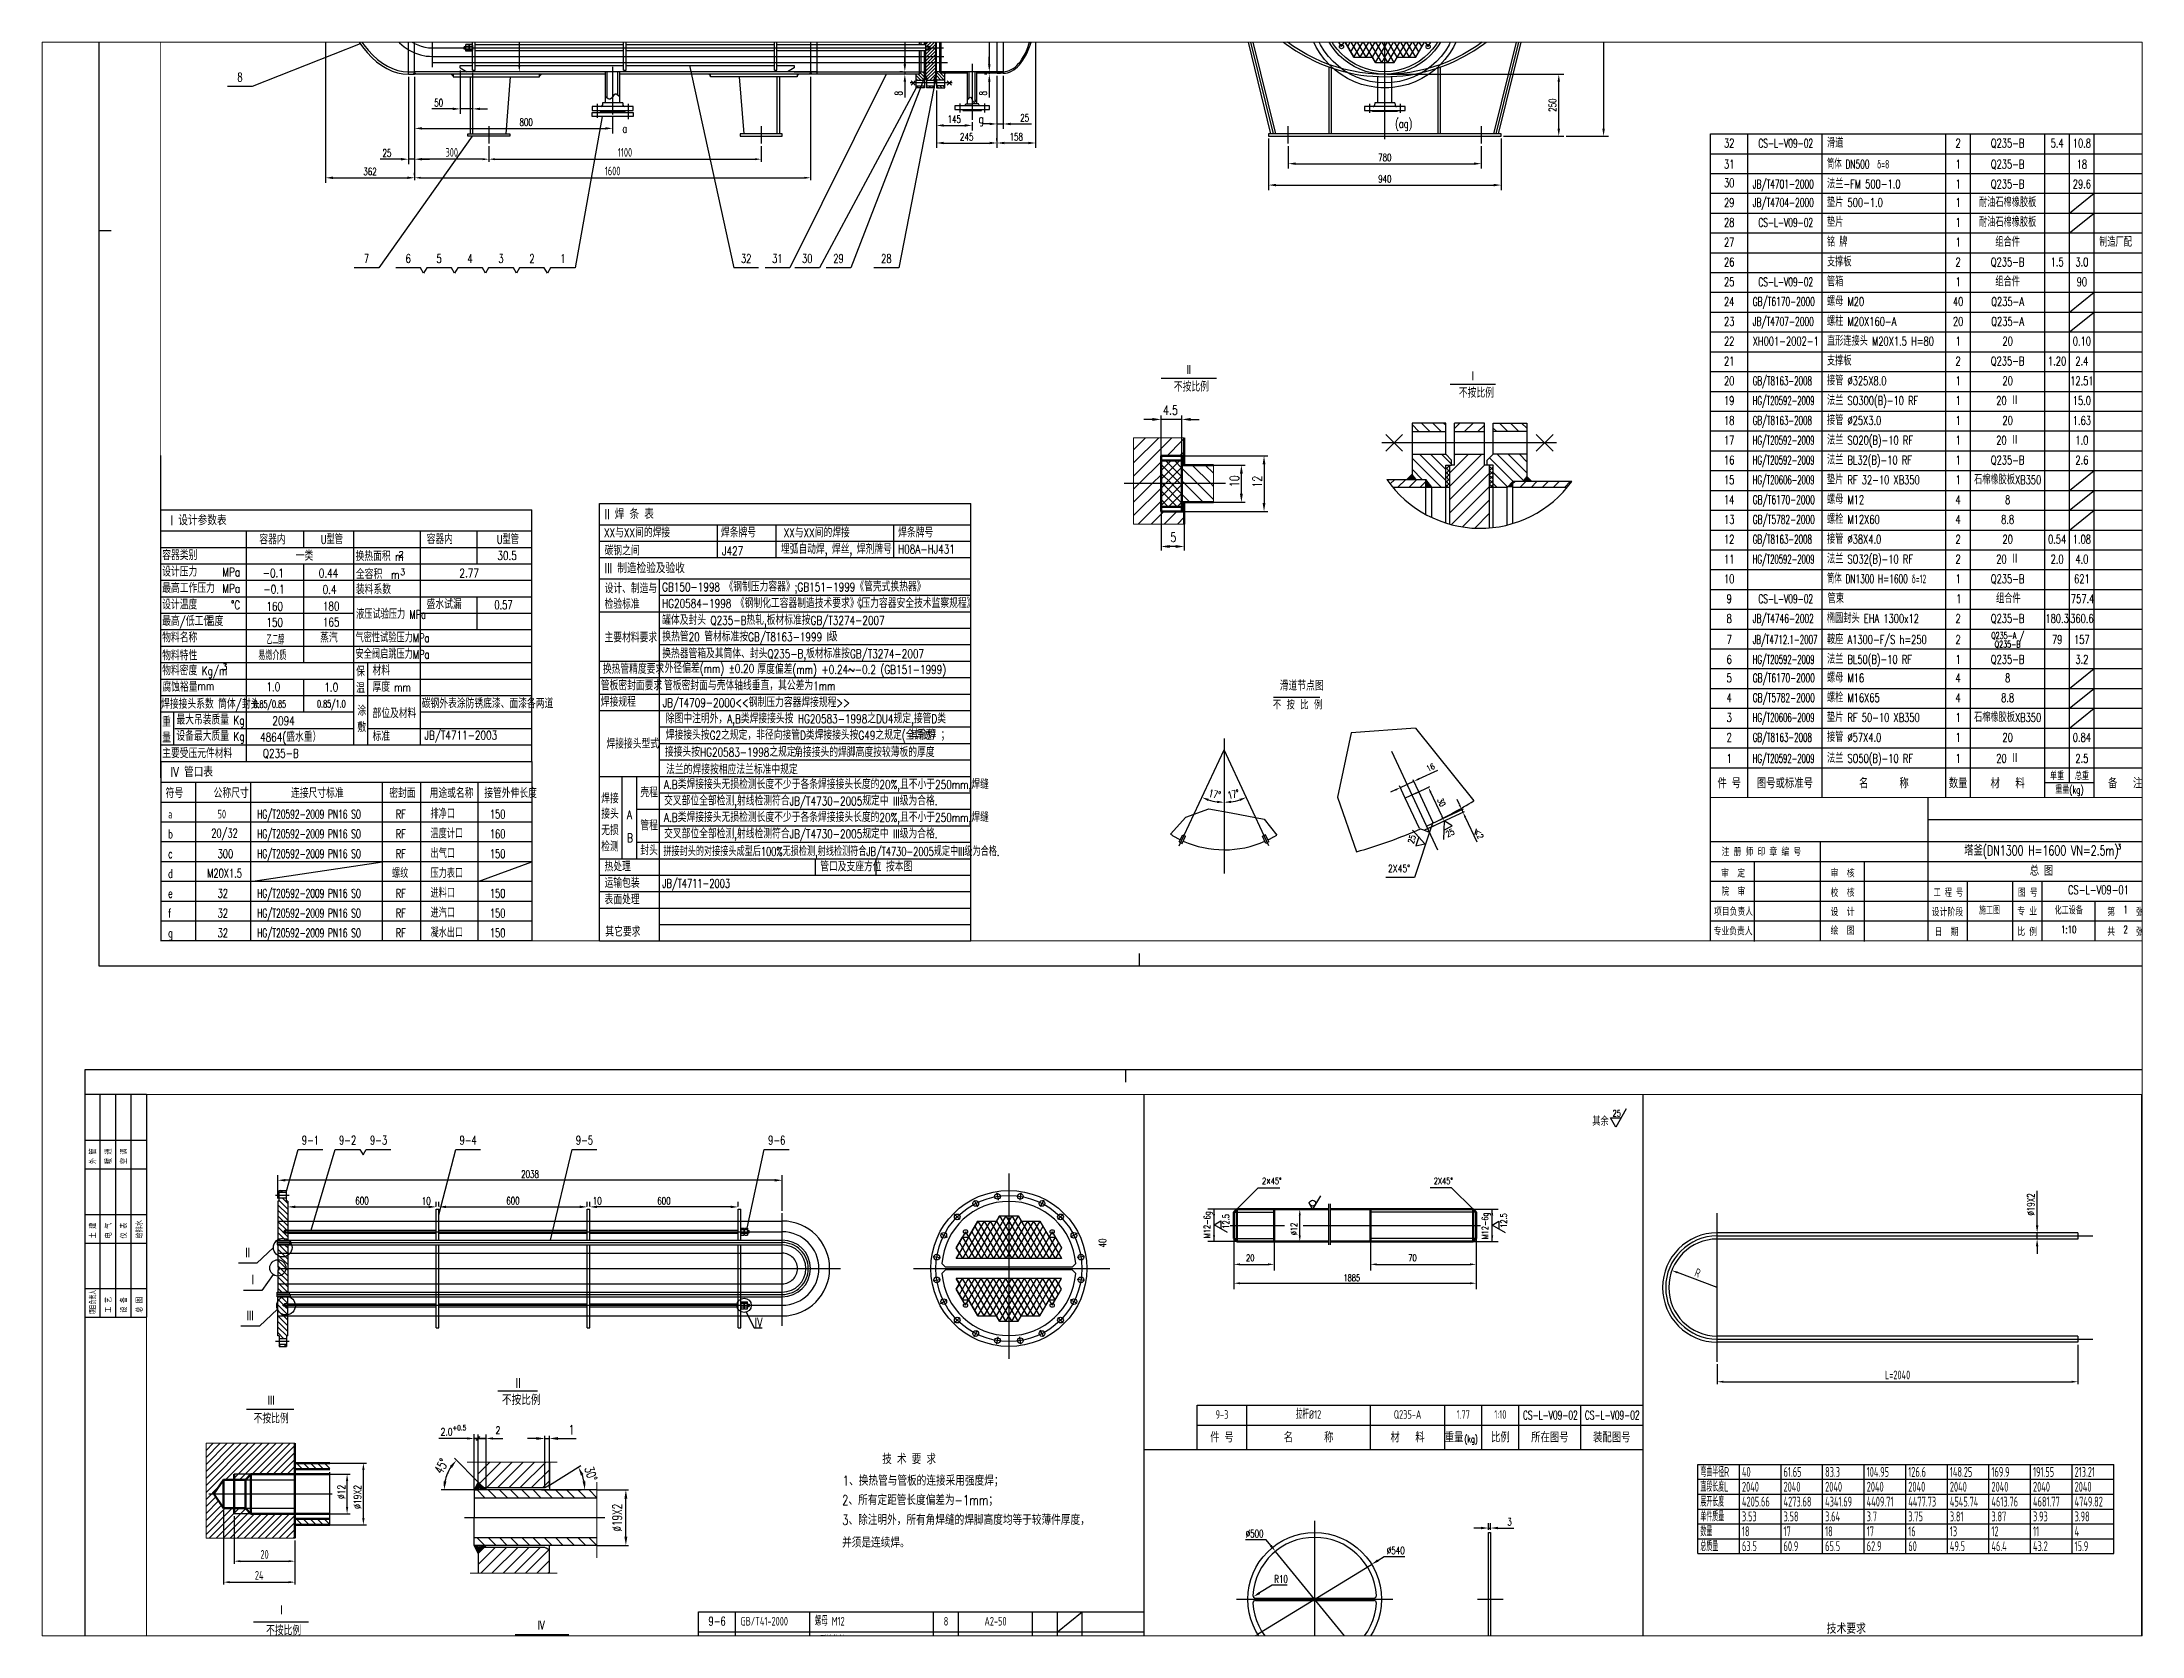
# Paper-space layout '布局2' of a CAD drawing. Extents: x 26 to 231, y 20 to 176.
# The model-space entities are those that its viewports show. They can reach past a viewport. Long polylines and large blocks are cut down to what shows.
import ezdxf
from ezdxf.enums import TextEntityAlignment as Align

# ---------------------------------------------------------------- set-up
doc = ezdxf.new("R2010")
doc.units = 0
doc.header["$LTSCALE"] = 10
for name, pattern in [('ACAD_ISO02W100', [11, 8, -3]), ('ACAD_ISO10W100', [18.7, 12, -3, 0.7, -3]), ('ACAD_ISO12W100', [22.4, 12, -3, 0.7, -3, 0.7, -3]), ('CENTER', [2, 1.25, -0.25, 0.25, -0.25]), ('DASHDOT', [1, 0.5, -0.25, 0, -0.25]), ('DASHED', [5, 4, -1]), ('DIVIDE', [31.75, 12.7, -6.35, 0, -6.35, 0, -6.35]), ('PHANTOM', [2.5, 1.25, -0.25, 0.25, -0.25, 0.25, -0.25])]:
    doc.linetypes.add(name, pattern=pattern)
for name, color, linetype in [('1', 7, 'Continuous'), ('2', 1, 'Continuous'), ('3', 2, 'DASHDOT'), ('ACHSEN', 7, 'DASHDOT'), ('BZCC', 7, 'Continuous'), ('CDR_DWG4', 3, 'ACAD_ISO12W100'), ('cen', 2, 'CENTER'), ('hgjy', 7, 'Continuous'), ('K1', 4, 'Continuous'), ('STEEL', 1, 'Continuous'), ('STEEL_DASH', 7, 'DASHED'), ('tank', 1, 'Continuous'), ('tankx', 2, 'ACAD_ISO10W100'), ('tanky', 7, 'Continuous'), ('UMRISS03', 7, 'Continuous'), ('xuxian', 7, 'ACAD_ISO02W100')]:
    doc.layers.add(name, color=color, linetype=linetype)
doc.layers.add('CDR_DWG1', color=1, linetype='Continuous', lineweight=50)
doc.layers.add('双点划线', color=3, linetype='ACAD_ISO12W100', lineweight=18)
doc.styles.add('HGCAD', font='gbenor.shx', dxfattribs={"width": 0.75, "bigfont": 'gbcbig.shx'})
doc.styles.add('HZ', font='txt', dxfattribs={"width": 0.75, "bigfont": 'hztxt'})
doc.styles.add('hzfs', font='simplex.shx', dxfattribs={"width": 0.7, "bigfont": 'hzfs.shx'})
doc.styles.add('ST', font='', dxfattribs={"width": 0.75})
doc.styles.get("Standard").update_dxf_attribs({"font": 'txt', "width": 0.7, "bigfont": 'hztxt.shx'})
doc.styles.get('ST').set_extended_font_data('SimSun')
doc.dimstyles.new('HGCAD$0', dxfattribs={"dimscale": 10, "dimtxt": 3.5, "dimasz": 2.5, "dimexe": 1, "dimexo": 1, "dimgap": 1, "dimtad": 1, "dimdec": 0, "dimdsep": 46, "dimtxsty": 'HGCAD', "dimcen": 0, "dimclrd": 4, "dimclre": 4, "dimclrt": 7, "dimadec": 0, "dimazin": 0, "dimtfac": 0.7, "dimtmove": 0, "dimatfit": 0, "dimfxl": 1, "dimarcsym": 0})
doc.dimstyles.new('HGCAD$3', dxfattribs={"dimscale": 10, "dimtxt": 3.5, "dimasz": 2.5, "dimexe": 1, "dimexo": 1, "dimgap": 1, "dimtad": 1, "dimtoh": 1, "dimdec": 0, "dimdsep": 46, "dimtxsty": 'HGCAD', "dimcen": 0, "dimclrd": 4, "dimclre": 4, "dimclrt": 7, "dimadec": 0, "dimazin": 0, "dimtfac": 0.7, "dimtmove": 0, "dimatfit": 0, "dimfxl": 1, "dimarcsym": 0})
doc.dimstyles.new('HGCAD$4', dxfattribs={"dimscale": 10, "dimtxt": 3.5, "dimasz": 2.5, "dimexe": 1, "dimexo": 1, "dimgap": 1, "dimtad": 1, "dimtoh": 1, "dimdec": 0, "dimdsep": 46, "dimtxsty": 'HGCAD', "dimcen": 0, "dimclrd": 4, "dimclre": 4, "dimclrt": 7, "dimadec": 0, "dimazin": 0, "dimtfac": 0.7, "dimtofl": 0, "dimtmove": 0, "dimatfit": 0, "dimfxl": 1, "dimarcsym": 0})
doc.dimstyles.new('ISO-25', dxfattribs={"dimtxt": 2.5, "dimasz": 2.5, "dimexe": 1.25, "dimexo": 0.625, "dimtad": 1, "dimtxsty": 'Standard', "dimcen": 2.5, "dimadec": 0, "dimazin": 0, "dimtfac": 1, "dimtmove": 0, "dimatfit": 3, "dimfxl": 1, "dimarcsym": 0})
doc.dimstyles.new('PVCAD$0', dxfattribs={"dimscale": 10, "dimtxt": 3.5, "dimasz": 3, "dimexe": 1, "dimexo": 1, "dimgap": 1, "dimtad": 1, "dimdec": 0, "dimzin": 0, "dimdsep": 46, "dimtxsty": 'hzfs', "dimcen": 0, "dimclrd": 4, "dimclre": 4, "dimclrt": 7, "dimadec": 0, "dimazin": 0, "dimtfac": 0.7, "dimtmove": 0, "dimatfit": 0, "dimfxl": 1, "dimarcsym": 0})
pattern_1 = [(135, (26696.8495, 1513.647), (-6.735192, -6.735192), [])]

psp = doc.layouts.new('布局2')

msp = doc.modelspace()

# ---------------------------------------------------------------- texts
at = {"linetype": 'ByBlock', "style": 'hzfs', "width": 0.7}
for s, p in [('32', (35090.591, 12925.049)), ('2', (36015.591, 12925.049)), ('Q235-B', (36215.591, 12925.049)), ('5.4', (36415.591, 12925.049)), ('10.8', (36515.591, 12925.049)), ('30', (35090.591, 12765.049)), ('29', (35090.591, 12685.049)), ('1', (36015.591, 12685.049)), ('耐油石棉橡胶板', (36215.591, 12685.049)), ('耐油石棉橡胶板', (36215.591, 12605.049)), ('28', (35090.591, 12605.049)), ('27', (35090.591, 12525.049)), ('1', (36015.591, 12605.049)), ('1', (36015.591, 12525.049)), ('组合件', (36215.591, 12525.049)), ('26', (35090.591, 12445.049)), ('2', (36015.591, 12445.049)), ('Q235-B', (36215.591, 12445.049)), ('1.5', (36415.591, 12445.049)), ('3.0', (36515.591, 12445.049)), ('25', (35090.591, 12365.049)), ('1', (36015.591, 12365.049)), ('组合件', (36215.591, 12365.049)), ('90', (36515.591, 12365.049)), ('24', (35090.591, 12285.049)), ('40', (36015.591, 12285.049)), ('Q235-A', (36215.591, 12285.049)), ('23', (35090.591, 12205.049)), ('20', (36015.591, 12205.049)), ('Q235-A', (36215.591, 12205.049)), ('22', (35090.591, 12125.049)), ('1', (36015.591, 12125.049)), ('20', (36215.591, 12125.049)), ('0.10', (36515.591, 12125.049)), ('21', (35090.591, 12045.049)), ('2', (36015.591, 12045.049)), ('Q235-B', (36215.591, 12045.049)), ('1.20', (36415.591, 12045.049)), ('2.4', (36515.591, 12045.049)), ('20', (35090.591, 11965.049)), ('1', (36015.591, 11965.049)), ('20', (36215.591, 11965.049)), ('12.51', (36515.591, 11965.049)), ('19', (35090.591, 11885.049)), ('1', (36015.591, 11885.049)), ('20 Ⅱ', (36215.591, 11885.049)), ('15.0', (36515.591, 11885.049)), ('18', (35090.591, 11805.049)), ('1', (36015.591, 11805.049)), ('20', (36215.591, 11805.049)), ('1.63', (36515.591, 11805.049)), ('17', (35090.591, 11725.049)), ('1', (36015.591, 11725.049)), ('20 Ⅱ', (36215.591, 11725.049)), ('1.0', (36515.591, 11725.049)), ('16', (35090.591, 11645.049)), ('1', (36015.591, 11645.049)), ('Q235-B', (36215.591, 11645.049)), ('2.6', (36515.591, 11645.049)), ('15', (35090.591, 11565.049)), ('1', (36015.591, 11565.049)), ('石棉橡胶板XB350', (36215.591, 11565.049)), ('14', (35090.591, 11485.049)), ('4', (36015.591, 11485.049)), ('8', (36215.591, 11485.049)), ('13', (35090.591, 11405.049)), ('4', (36015.591, 11405.049)), ('8.8', (36215.591, 11405.049)), ('12', (35090.591, 11325.049)), ('2', (36015.591, 11325.049)), ('20', (36215.591, 11325.049)), ('0.54', (36415.591, 11325.049)), ('1.08', (36515.591, 11325.049)), ('11', (35090.591, 11245.049)), ('2', (36015.591, 11245.049)), ('20 Ⅱ', (36215.591, 11245.049)), ('2.0', (36415.591, 11245.049)), ('4.0', (36515.591, 11245.049)), ('5', (35090.591, 10765.049)), ('4', (36015.591, 10765.049)), ('8', (36215.591, 10765.049)), ('4', (35090.591, 10685.049)), ('4', (36015.591, 10685.049)), ('8.8', (36215.591, 10685.049)), ('3', (35090.591, 10605.049)), ('1', (36015.591, 10605.049)), ('石棉橡胶板XB350', (36215.591, 10605.049))]:
    msp.add_text(s, height=35, dxfattribs=at).set_placement(p, align=Align.CENTER)
at = {"linetype": 'ByBlock', "style": 'hzfs'}
for s, width, p in [('滑道', 0.7, (35485.591, 12925.049)), ('JB/T4704-2000', 0.63, (35185.591, 12685.049)), ('垫片 500-1.0', 0.7, (35485.591, 12685.049)), ('垫片 ', 0.7, (35485.591, 12605.049)), ('铭 牌', 0.7, (35485.591, 12525.049)), ('制造厂配', 0.7, (36585.591, 12525.049)), ('支撑板', 0.7, (35485.591, 12445.049)), ('管箱', 0.7, (35485.591, 12365.049)), ('GB/T6170-2000', 0.63, (35185.591, 12285.049)), ('螺母 M20', 0.7, (35485.591, 12285.049)), ('JB/T4707-2000', 0.63, (35185.591, 12205.049)), ('螺柱 M20X160-A', 0.7, (35485.591, 12205.049)), ('XH001-2002-1', 0.7, (35185.591, 12125.049)), ('直形连接头 M20X1.5 H=80', 0.7, (35485.591, 12125.049)), ('支撑板', 0.7, (35485.591, 12045.049)), ('GB/T8163-2008', 0.6, (35185.591, 11965.049)), ('接管 %%C325X8.0', 0.7, (35485.591, 11965.049)), ('HG/T20592-2009', 0.58, (35185.591, 11885.049)), ('法兰 SO300(B)-10 RF', 0.7, (35485.591, 11885.049)), ('GB/T8163-2008', 0.6, (35185.591, 11805.049)), ('接管 %%C25X3.0', 0.7, (35485.591, 11805.049)), ('HG/T20592-2009', 0.58, (35185.591, 11725.049)), ('法兰 SO20(B)-10 RF', 0.7, (35485.591, 11725.049)), ('HG/T20592-2009', 0.58, (35185.591, 11645.049)), ('法兰 BL32(B)-10 RF', 0.7, (35485.591, 11645.049)), ('HG/T20606-2009', 0.58, (35185.591, 11565.049)), ('垫片 RF 32-10 XB350', 0.7, (35485.591, 11565.049)), ('GB/T6170-2000', 0.63, (35185.591, 11485.049)), ('螺母 M12', 0.7, (35485.591, 11485.049)), ('GB/T5782-2000', 0.63, (35185.591, 11405.049)), ('螺栓 M12X60', 0.7, (35485.591, 11405.049)), ('GB/T8163-2008', 0.6, (35185.591, 11325.049)), ('HG/T20592-2009', 0.58, (35185.591, 11245.049)), ('接管 %%C38X4.0', 0.7, (35485.591, 11325.049)), ('法兰 SO32(B)-10 RF', 0.7, (35485.591, 11245.049)), ('GB/T6170-2000', 0.63, (35185.591, 10765.049)), ('螺母 M16', 0.7, (35485.591, 10765.049)), ('GB/T5782-2000', 0.63, (35185.591, 10685.049)), ('螺栓 M16X65', 0.7, (35485.591, 10685.049)), ('HG/T20606-2009', 0.58, (35185.591, 10605.049)), ('垫片 RF 50-10 XB350', 0.7, (35485.591, 10605.049))]:
    msp.add_text(s, height=35, dxfattribs=dict(at, width=width)).set_placement(p)
for s, height, style, width, p in [('4.5', 37.5, 'hzfs', 0.75, (32802.681, 11845.486)), ('一类', 35, 'hzfs', 0.75, (29298.625, 11257.018)), ('30.5', 35, 'hzfs', 0.75, (30113.053, 11258.979)), ('5', 37.5, 'hzfs', 0.75, (32832.637, 11332.162)), ('-0.1', 35, 'hzfs', 0.75, (29165.161, 11188.829)), ('0.44', 35, 'hzfs', 0.75, (29391.625, 11188.033)), ('2.77', 35, 'hzfs', 0.75, (29960.015, 11188.829)), ('-0.1', 35, 'hzfs', 0.75, (29168.06, 11123.058)), ('0.4', 35, 'hzfs', 0.75, (29407.272, 11122.603)), ('160', 35, 'hzfs', 0.75, (29179.834, 11054.065)), ('180', 35, 'hzfs', 0.75, (29407.796, 11055.039)), ('盛水试漏', 35, 'hzfs', 0.75, (29827.31, 11061.435)), ('0.57', 35, 'hzfs', 0.7, (30101.296, 11060.319)), ('150', 35, 'hzfs', 0.75, (29179.834, 10989.569)), ('165', 35, 'hzfs', 0.75, (29407.796, 10990.542)), ('2094', 35, 'hzfs', 0.75, (29204.35, 10592.067)), ('4864(盛水重）', 35, 'hzfs', 0.75, (29154.388, 10525.688)), ('a', 35, 'HGCAD', 0.75, (28782.804, 10215.049)), ('50', 35, 'HGCAD', 0.75, (28982.804, 10215.049)), ('HG/T20592-2009 PN16 SO', 35, 'hzfs', 0.63, (29142.804, 10215.049)), ('RF', 35, 'hzfs', 0.7, (29702.804, 10215.049)), ('排净口', 35, 'hzfs', 0.7, (29842.804, 10215.049)), ('150', 35, 'hzfs', 0.7, (30082.804, 10215.049)), ('b', 35, 'hzfs', 0.7, (28782.804, 10135.049)), ('20/32', 35, 'hzfs', 0.7, (28957.247, 10138.38)), ('HG/T20592-2009 PN16 SO', 35, 'hzfs', 0.63, (29142.804, 10135.049)), ('RF', 35, 'hzfs', 0.7, (29702.804, 10135.049)), ('温度计口', 35, 'hzfs', 0.7, (29842.804, 10135.049)), ('160', 35, 'hzfs', 0.7, (30082.804, 10135.049)), ('注 册 师 印 章 编 号', 30, 'ST', 0.75, (35059.743, 10066.627)), ('c', 35, 'hzfs', 0.7, (28782.804, 10055.049)), ('300', 35, 'hzfs', 0.7, (28982.804, 10055.049)), ('HG/T20592-2009 PN16 SO', 35, 'hzfs', 0.63, (29142.804, 10055.049)), ('螺纹', 35, 'hzfs', 0.7, (29687.522, 9975.049)), ('RF', 35, 'hzfs', 0.7, (29702.804, 10055.049)), ('压力表口', 35, 'hzfs', 0.7, (29842.804, 9975.049)), ('出气口', 35, 'hzfs', 0.7, (29842.804, 10055.049)), ('150', 35, 'hzfs', 0.7, (30082.804, 10055.049)), ('审  定', 30, 'ST', 0.75, (35057.817, 9980.321)), ('审  核', 30, 'ST', 0.75, (35500.241, 9980.223)), ('d', 35, 'hzfs', 0.7, (28782.804, 9975.049)), ('M20X1.5', 35, 'hzfs', 0.7, (28940.747, 9976.026)), ('32', 35, 'hzfs', 0.7, (28982.804, 9895.049)), ('HG/T20592-2009 PN16 SO', 35, 'hzfs', 0.63, (29142.804, 9895.049)), ('RF', 35, 'hzfs', 0.7, (29702.804, 9895.049)), ('进料口', 35, 'hzfs', 0.7, (29842.804, 9895.049)), ('150', 35, 'hzfs', 0.7, (30082.804, 9895.049)), ('院  审', 30, 'ST', 0.75, (35058.488, 9906.41)), ('校  核', 30, 'ST', 0.75, (35500.241, 9901.538)), ('工 程 号', 30, 'ST', 0.68, (35916.495, 9901.896)), ('图 号', 30, 'ST', 0.75, (36257.173, 9901.896)), ('f', 35, 'hzfs', 0.7, (28782.804, 9815.049)), ('e', 35, 'hzfs', 0.7, (28782.804, 9895.049)), ('32', 35, 'hzfs', 0.7, (28982.804, 9815.049)), ('HG/T20592-2009 PN16 SO', 35, 'hzfs', 0.63, (29142.804, 9815.049)), ('RF', 35, 'hzfs', 0.7, (29702.804, 9815.049)), ('进汽口', 35, 'hzfs', 0.7, (29842.804, 9815.049)), ('150', 35, 'hzfs', 0.7, (30082.804, 9815.049)), ('项目负责人', 30, 'ST', 0.75, (35029.402, 9824.932)), ('设  计', 30, 'ST', 0.75, (35500.241, 9823.887)), ('设计阶段', 30, 'ST', 0.76, (35908.348, 9823.266)), ('专 业', 30, 'ST', 0.75, (36254.699, 9826.621)), ('第     张 ', 30, 'ST', 0.75, (36618.217, 9823.931)), ('g', 35, 'hzfs', 0.7, (28782.804, 9735.049)), ('32', 35, 'hzfs', 0.7, (28982.804, 9735.049)), ('HG/T20592-2009 PN16 SO', 35, 'hzfs', 0.63, (29142.804, 9735.049)), ('RF', 35, 'hzfs', 0.7, (29702.804, 9735.049)), ('凝水出口', 35, 'hzfs', 0.7, (29842.804, 9735.049)), ('150', 35, 'hzfs', 0.7, (30082.804, 9735.049)), ('专业负责人', 30, 'ST', 0.75, (35027.554, 9746.11)), ('绘  图', 30, 'ST', 0.75, (35500.322, 9748.476)), ('日  期', 30, 'ST', 0.75, (35920.283, 9743.471)), ('比 例', 30, 'ST', 0.75, (36254.751, 9743.931)), ('共     张', 30, 'ST', 0.75, (36618.217, 9743.931)), ('其余', 32.6531, 'hzfs', 0.75, (34537.692, 8974.49)), ('25', 26.1224, 'hzfs', 0.75, (34619.429, 9010.832)), ('2×45%%d', 26.1224, 'hzfs', 0.75, (33202.942, 8737.873)), ('2X45%%d', 26.1224, 'hzfs', 0.75, (33896.651, 8737.873)), ('20', 26.1224, 'hzfs', 0.75, (33138.247, 8426.999)), ('70', 26.1224, 'hzfs', 0.75, (33794.04, 8426.999)), ('1885', 26.1224, 'hzfs', 0.75, (33532.099, 8346.576)), ('弯曲半径R', 40, 'HGCAD', 0.6, (34974.101, 7555.717)), ('40', 40, 'HGCAD', 0.6, (35142.101, 7555.717)), ('61.65', 40, 'HGCAD', 0.6, (35310.101, 7555.717)), ('83.3', 40, 'HGCAD', 0.6, (35478.101, 7555.717)), ('104.95', 40, 'HGCAD', 0.6, (35646.101, 7555.717)), ('126.6', 40, 'HGCAD', 0.6, (35814.101, 7555.717)), ('148.25', 40, 'HGCAD', 0.6, (35982.101, 7555.717)), ('169.9', 40, 'HGCAD', 0.6, (36150.101, 7555.717)), ('191.55', 40, 'HGCAD', 0.6, (36318.101, 7555.717)), ('213.21', 40, 'HGCAD', 0.6, (36486.101, 7555.717)), ('展开长度', 40, 'HGCAD', 0.6, (34974.101, 7435.717)), ('直段长度L', 40, 'HGCAD', 0.6, (34974.101, 7495.717)), ('2040', 40, 'HGCAD', 0.6, (35142.101, 7495.717)), ('4205.66', 40, 'HGCAD', 0.6, (35142.101, 7435.717)), ('2040', 40, 'HGCAD', 0.6, (35310.101, 7495.717)), ('4273.68', 40, 'HGCAD', 0.6, (35310.101, 7435.717)), ('2040', 40, 'HGCAD', 0.6, (35478.101, 7495.717)), ('4341.69', 40, 'HGCAD', 0.6, (35478.101, 7435.717)), ('2040', 40, 'HGCAD', 0.6, (35646.101, 7495.717)), ('4409.71', 40, 'HGCAD', 0.6, (35646.101, 7435.717)), ('2040', 40, 'HGCAD', 0.6, (35814.101, 7495.717)), ('4477.73', 40, 'HGCAD', 0.6, (35814.101, 7435.717)), ('2040', 40, 'HGCAD', 0.6, (35982.101, 7495.717)), ('4545.74', 40, 'HGCAD', 0.6, (35982.101, 7435.717)), ('2040', 40, 'HGCAD', 0.6, (36150.101, 7495.717)), ('4613.76', 40, 'HGCAD', 0.6, (36150.101, 7435.717)), ('2040', 40, 'HGCAD', 0.6, (36318.101, 7495.717)), ('4681.77', 40, 'HGCAD', 0.6, (36318.101, 7435.717)), ('2040', 40, 'HGCAD', 0.6, (36486.101, 7495.717)), ('4749.82', 40, 'HGCAD', 0.6, (36486.101, 7435.717)), ('单件质量', 40, 'HGCAD', 0.6, (34974.101, 7375.717)), ('3.53', 40, 'HGCAD', 0.6, (35142.101, 7375.717)), ('3.58', 40, 'HGCAD', 0.6, (35310.101, 7375.717)), ('3.64', 40, 'HGCAD', 0.6, (35478.101, 7375.717)), ('3.7', 40, 'HGCAD', 0.6, (35646.101, 7375.717)), ('3.75', 40, 'HGCAD', 0.6, (35814.101, 7375.717)), ('3.81', 40, 'HGCAD', 0.6, (35982.101, 7375.717)), ('3.87', 40, 'HGCAD', 0.6, (36150.101, 7375.717)), ('3.93', 40, 'HGCAD', 0.6, (36318.101, 7375.717)), ('3.98', 40, 'HGCAD', 0.6, (36486.101, 7375.717)), ('数量', 40, 'HGCAD', 0.6, (34974.101, 7315.717)), ('总质量', 40, 'HGCAD', 0.6, (34974.101, 7255.717)), ('18', 40, 'HGCAD', 0.6, (35142.101, 7315.717)), ('17', 40, 'HGCAD', 0.6, (35310.101, 7315.717)), ('18', 40, 'HGCAD', 0.6, (35478.101, 7315.717)), ('17', 40, 'HGCAD', 0.6, (35646.101, 7315.717)), ('16', 40, 'HGCAD', 0.6, (35814.101, 7315.717)), ('13', 40, 'HGCAD', 0.6, (35982.101, 7315.717)), ('12', 40, 'HGCAD', 0.6, (36150.101, 7315.717)), ('11', 40, 'HGCAD', 0.6, (36318.101, 7315.717)), ('4', 40, 'HGCAD', 0.6, (36486.101, 7315.717)), ('63.5', 40, 'HGCAD', 0.6, (35142.101, 7255.717)), ('60.9', 40, 'HGCAD', 0.6, (35310.101, 7255.717)), ('65.5', 40, 'HGCAD', 0.6, (35478.101, 7255.717)), ('62.9', 40, 'HGCAD', 0.6, (35646.101, 7255.717)), ('60', 40, 'HGCAD', 0.6, (35814.101, 7255.717)), ('49.5', 40, 'HGCAD', 0.6, (35982.101, 7255.717)), ('46.4', 40, 'HGCAD', 0.6, (36150.101, 7255.717)), ('43.2', 40, 'HGCAD', 0.6, (36318.101, 7255.717)), ('15.9', 40, 'HGCAD', 0.6, (36486.101, 7255.717))]:
    msp.add_text(s, height=height, dxfattribs=dict(style=style, width=width)).set_placement(p)
for s, height, rotation, style, width, p in [('10', 37.5, 90, 'hzfs', 0.75, (33110.276, 11553.083)), ('12', 37.5, 90, 'hzfs', 0.75, (33201.738, 11551.051)), ('25', 25, 27.2748136, 'hzfs', 0.75, (33953.104, 10137.803)), ('外 管', 23.4375, 90, 'ST', 0.75, (28489.744, 8818.767)), ('暖 通', 23.4375, 90, 'ST', 0.75, (28552.244, 8818.767)), ('空 调', 23.4375, 90, 'ST', 0.75, (28614.744, 8818.767)), ('土 建', 23.4375, 90, 'ST', 0.75, (28489.744, 8518.767)), ('电 气', 23.4375, 90, 'ST', 0.75, (28552.244, 8518.767)), ('仪 表', 23.4375, 90, 'ST', 0.75, (28614.744, 8518.767)), ('给排水', 23.4375, 90, 'ST', 0.75, (28677.244, 8518.767)), ('M12-6g', 26.1224, 90, 'hzfs', 0.75, (32993.975, 8519.702)), ('12.5', 26.1224, 90, 'hzfs', 0.75, (33069.849, 8557.914)), ('%%C12', 26.1224, 90, 'hzfs', 0.75, (33344.747, 8531.419)), ('M12-6g', 26.1224, 90, 'hzfs', 0.75, (34116.985, 8514.778)), ('12.5', 26.1224, 90, 'hzfs', 0.75, (34192.392, 8561.596)), ('40', 30, 90, 'HZ', 0.7, (32573.205, 8482.433)), ('项目负责人', 23.4375, 90, 'ST', 0.6, (28489.744, 8212.845)), ('工 艺', 23.4375, 90, 'ST', 0.75, (28552.244, 8218.767)), ('设 备', 23.4375, 90, 'ST', 0.75, (28614.744, 8218.767)), ('总 图', 23.4375, 90, 'ST', 0.75, (28677.244, 8218.767)), ('%%c12', 30, 90, 'hzfs', 0.75, (29497.828, 7465.83)), ('%%C19X2', 30, 90, 'hzfs', 0.75, (29562.662, 7426.154))]:
    msp.add_text(s, height=height, rotation=rotation, dxfattribs=dict(style=style, width=width)).set_placement(p)
at = {"style": 'hzfs'}
for s, height, width, p in [('II 焊 条 表     ', 40, 0.75, (30546.326, 11444.299)), (' I 设计参数表', 40, 0.75, (28772.804, 11419.299)), ('XX与XX间的焊接', 35, 0.75, (30544.18, 11368.299)), ('焊条牌号', 35, 0.75, (31016.855, 11368.299)), ('XX与XX间的焊接', 35, 0.75, (31270.083, 11368.299)), ('焊条牌号', 35, 0.75, (31732.751, 11368.299)), ('容器类别', 35, 0.75, (28758.993, 11276.799)), ('容器内', 35, 0.75, (29151.408, 11340.227)), ('U型管', 35, 0.7, (29400.002, 11341.549)), ('换热面积 m', 35, 0.75, (29540.3, 11272.555)), ('容器内', 35, 0.75, (29827.733, 11341.549)), ('U型管', 35, 0.7, (30111.153, 11341.549)), ('碳钢之间', 35, 0.75, (30546.326, 11295.338)), ('J427', 35, 0.75, (31021.326, 11295.338)), ('埋弧自动焊, 焊丝, 焊剂牌号', 35, 0.75, (31258.826, 11301.799)), ('H08A-HJ431', 35, 0.75, (31732.345, 11303.007)), ('设计压力', 35, 0.75, (28758.993, 11210.299)), ('全容积  m', 35, 0.75, (29541.75, 11200.318)), ('III 制造检验及验收', 40, 0.75, (30546.326, 11225.799)), ('最高工作压力', 35, 0.75, (28758.993, 11143.799)), ('装料系数', 35, 0.75, (29541.75, 11138.465)), ('设计、制造与', 35, 0.75, (30546.326, 11142.765)), ('GB150-1998 《钢制压力容器》;GB151-1999《管壳式换热器》', 35, 0.75, (30778.984, 11149.799)), ('设计温度', 35, 0.75, (28758.993, 11077.299)), ('最高/低工作', 35, 0.75, (28758.993, 11010.799)), ('温度', 35, 0.75, (28935.161, 11010.512)), ('液压试验压力 MPa', 35, 0.7, (29542.535, 11039.115)), ('检验标准', 35, 0.75, (30546.326, 11079.465)), ('罐体及封头 Q235-B热轧,板材标准按GB/T3274-2007', 35, 0.75, (30779.193, 11015.049)), (' HG20584-1998 《钢制化工容器制造技术要求》；', 35, 0.75, (30760.659, 11083.299)), ('《压力容器安全技术监察规程》', 35, 0.75, (31548.953, 11083.299)), ('物料名称', 35, 0.75, (28758.993, 10944.299)), ('乙二醇', 35, 0.5, (29180.706, 10935.689)), ('蒸汽', 35, 0.75, (29396.995, 10943.523)), ('气密性试验压力MPa', 35, 0.7, (29540.077, 10944.299)), ('主要材料要求', 35, 0.75, (30546.326, 10944.231)), ('换热管20 管材标准按GB/T8163-1999 I级', 35, 0.75, (30779.786, 10947.991)), ('物料特性', 35, 0.75, (28758.993, 10871.764)), ('  易燃介质', 35, 0.6, (29118.678, 10872.549)), ('安全阀启跳压力MPa', 35, 0.7, (29540.077, 10877.799)), ('换热器管箱及其筒体、封头Q235-B,板材标准按GB/T3274-2007', 35, 0.75, (30779.193, 10880.103)), ('物料密度 Kg/m', 35, 0.75, (28758.993, 10811.299)), ('材料', 35, 0.75, (29608.804, 10811.299)), ('换热管精度要求', 34.9978, 0.75, (30539.421, 10817.376)), ('外径偏差(mm) %%p0.20', 34.99781, 0.75, (30789.125, 10820.837)), ('厚度偏差(mm) +0.24~-0.2 (GB151-1999)', 34.99781, 0.75, (31163.922, 10816.47)), ('焊接接头系数 筒体/封头', 35, 0.75, (28754.703, 10676.214)), ('腐蚀裕量', 35, 0.75, (28759.986, 10744.799)), ('0.85/0.85', 30, 0.6, (29127.799, 10676.756)), ('1.0', 35, 0.75, (29179.789, 10746.362)), ('0.85/1.0', 30, 0.6, (29384.777, 10677.863)), ('1.0', 35, 0.75, (29414.006, 10744.799)), ('厚度', 35, 0.75, (29608.804, 10744.799)), ('碳钢外表涂防锈底漆、面漆各两道', 35, 0.75, (29807.707, 10678.055)), ('焊接规程', 35, 0.75, (30531.326, 10684.299)), ('管板密封面要求', 35, 0.75, (30531.326, 10750.799)), ('JB/T4709-2000<<钢制压力容器焊接规程>>', 35, 0.75, (30781.213, 10682.549)), ('管板密封面与壳体轴线垂直，其公差为1mm', 35, 0.75, (30786.754, 10750.799)), ('最大吊装质量 Kg', 35, 0.75, (28816.424, 10612.203)), ('部位及材料', 35, 0.75, (29608.804, 10638.105)), ('除图中注明外，A,B类焊接接头按 HG20583-1998之DU4规定,接管D类', 35, 0.75, (30793.776, 10617.314)), ('设备最大质量 Kg', 35, 0.75, (28816.424, 10546.564)), ('标准', 35, 0.75, (29608.804, 10545.299)), ('JB/T4711-2003', 35, 0.75, (29818.779, 10550.898)), ('焊接接头型式', 35, 0.75, (30553.999, 10515.317)), ('焊接接头按G2之规定，非径向接管D类焊接接头按G49之规定(全焊透）；', 35, 0.75, (30793.776, 10550.814)), ('其余焊', 35, 0.75, (31780.277, 10551.48)), ('主要受压元件材料', 35, 0.75, (28758.993, 10476.714)), ('Q235-B', 35, 0.75, (29165.708, 10477.974)), ('接接头按HG20583-1998之规定，', 35, 0.75, (30790.412, 10482.472)), ('角接接头的焊脚高度按较薄板的厚度', 35, 0.75, (31312.75, 10481.48)), (' IV 管口表', 40, 0.75, (28772.804, 10402.799)), ('A.B类焊接接头无损检测长度不少于各条焊接接头长度的20%,且不小于250mm,焊缝', 35, 0.75, (30786.754, 10351.799)), ('法兰的焊接按相应法兰标准中规定', 35, 0.75, (30795.279, 10411.48)), ('符号', 35, 0.75, (28772.804, 10315.769)), ('公称尺寸', 35, 0.75, (28966.778, 10315.769)), ('连接尺寸标准', 35, 0.75, (29279.535, 10315.769)), ('密封面', 35, 0.75, (29676.277, 10315.769)), ('用途或名称', 35, 0.75, (29839.654, 10315.769)), ('接管外伸长度', 35, 0.75, (30060.296, 10315.769)), ('焊接', 35, 0.75, (30532.915, 10294.032)), ('壳程', 35, 0.75, (30690.996, 10318.549)), ('交叉部位全部检测,射线检测符合JB/T4730-2005规定中 III级为合格.', 35, 0.75, (30786.754, 10285.299)), ('接头', 35, 0.75, (30532.915, 10232.042)), ('无损', 35, 0.75, (30532.915, 10165.542)), ('A', 35, 0.75, (30637.235, 10230.127)), ('管程', 35, 0.75, (30690.996, 10185.549)), ('A.B类焊接接头无损检测长度不少于各条焊接接头长度的20%,且不小于250mm,焊缝', 35, 0.75, (30786.754, 10218.799)), ('检测', 35, 0.75, (30532.915, 10100.207)), ('B', 35, 0.75, (30637.235, 10136.33)), ('封头', 35, 0.75, (30690.996, 10084.826)), ('拼接封头的对接接头成型后100%无损检测,射线检测符合JB/T4730-2005规定中III级为合格. ', 35, 0.695258, (30783.822, 10081.3)), ('交叉部位全部检测,射线检测符合JB/T4730-2005规定中 III级为合格.', 35, 0.75, (30786.754, 10152.299)), ('热处理', 35, 0.75, (30546.326, 10019.299)), ('管口及支座方位', 35, 0.75, (31417.442, 10019.299)), ('按本图', 35, 0.75, (31683.461, 10019.299)), ('运输包装', 35, 0.75, (30546.326, 9952.799)), ('JB/T4711-2003', 35, 0.7, (30779.505, 9952.799)), ('表面处理', 35, 0.75, (30546.326, 9886.299)), ('其它要求', 35, 0.75, (30549.521, 9755.96))]:
    msp.add_text(s, height=height, dxfattribs=dict(at, width=width)).set_placement(p, align=Align.MIDDLE_LEFT)
for s, p in [('2', (29713.938, 11268.79)), ('3', (29720.156, 11197.925)), ('3', (29001.176, 10814.627))]:
    msp.add_text(s, height=25).set_placement(p)
at = {"style": 'hzfs', "width": 0.75}
for s, p in [('MPa', (29073.869, 11210.299)), ('MPa', (29073.869, 11143.799)), ('%%DC', (29073.869, 11077.299)), ('mm', (28969.293, 10750.321)), ('mm', (29763.804, 10744.799))]:
    msp.add_text(s, height=35, dxfattribs=at).set_placement(p, align=Align.MIDDLE_RIGHT)
at = {"style": 'hzfs'}
for s, height, width, p in [('保', 35, 0.75, (29560.304, 10811.299)), ('温', 35, 0.75, (29560.304, 10744.799)), ('重', 35, 0.75, (28776.419, 10608.34)), ('涂', 35, 0.75, (29565.415, 10653.112)), ('量', 35, 0.75, (28776.419, 10543.826)), ('敷', 35, 0.75, (29565.415, 10586.612)), ('塔釜(DN1300 H=1600 VN=2.5m)', 40, 0.7, (36351.694, 10082.632)), ('总 图', 40, 0.7, (36352.325, 10006.734)), ('CS-L-V09-01', 35, 0.7, (36582.325, 9926.734)), ('施工图', 30, 0.7, (36142.325, 9846.734)), ('化工设备', 30, 0.7, (36462.325, 9846.734)), ('1', 30, 0.7, (36692.325, 9846.734)), ('1:10', 30, 0.7, (36462.325, 9766.734)), ('2', 30, 0.7, (36692.325, 9766.734))]:
    msp.add_text(s, height=height, dxfattribs=dict(at, width=width)).set_placement(p, align=Align.MIDDLE)
at = {"width": 0.75}
msp.add_text('滑道节点图', height=35, dxfattribs=at).set_placement((33274.523, 10732.213))
at = {"style": 'hzfs', "width": 0.75}
msp.add_text('25', height=25, rotation=72.8727075, dxfattribs=at).set_placement((33825.136, 10143.529), align=Align.RIGHT)
at = {"color": 7, "style": 'hzfs', "width": 0.75}
for s, p in [('2.0', (29908.023, 7722.321)), ('2', (30115.669, 7729.292))]:
    msp.add_text(s, height=30, dxfattribs=at).set_placement(p, align=Align.CENTER)
at = {"color": 7, "linetype": 'ByBlock', "lineweight": 25, "char_height": 30, "attachment_point": 5, "style": 'hzfs'}
for insert, rotation in [((33011.81, 10312.65), 346.7932523), ((33087.46, 10312.65), 13.2067477)]:
    msp.add_mtext('17%%D', dxfattribs=dict(at, insert=insert, rotation=rotation))
at = {"insert": (35383.66, 6964.125), "char_height": 42, "width": 975.75, "attachment_point": 1, "style": 'hzfs'}
msp.add_mtext('     技术要求\\P1、U型管弯段的圆度偏差应不小于换热管名义外径的10%.\\P2、换热管标准GB13296-2007 I级.', dxfattribs=at)
at = {"layer": '1', "style": 'HZ', "width": 0.75}
for s, height, p in [('不 按 比 例', 33, (33346.425, 10655.935)), ('II', 40, (30197.245, 7914.674)), ('不按比例', 40, (30209.785, 7846.235))]:
    msp.add_text(s, height=height, dxfattribs=at).set_placement(p, align=Align.CENTER)
msp.add_text('+0.5', height=20, dxfattribs=at).set_placement((29931.157, 7743.804))
at = {"layer": 'hgjy', "style": 'hzfs', "width": 0.75}
for s, p in [('g', (32068.153, 13034.498)), ('II', (32907.095, 12027.832)), ('I', (34054.385, 12003.099)), ('不按比例', (29199.366, 7794.236)), ('III', (29199.366, 7865.929)), ('I', (29241.308, 7018.081)), ('IV', (30290.299, 6957.019)), ('不按比例', (30290.299, 6885.326))]:
    msp.add_text(s, height=35, dxfattribs=at).set_placement(p, align=Align.MIDDLE)
for s, height, p in [('不按比例', 35, (32846.609, 11939.691)), ('不按比例', 35, (33998.341, 11914.986)), ('2X45%%d', 30, (33712.24, 9998.129)), ('           技 术 要 求', 40, (31422.129, 7606.962)), ('1、换热管与管板的连接采用强度焊；', 40, (31508.703, 7520.314)), ('2、所有定距管长度偏差为-1mm；', 40, (31506.173, 7441.815)), ('3、除注明外，所有角焊缝的焊脚高度均等于较薄件厚度，', 40, (31506.173, 7361.815)), ('并须是连续焊。', 40, (31506.173, 7270.078)), ('不按比例', 35, (29178.651, 6916.054))]:
    msp.add_text(s, height=height, dxfattribs=at).set_placement(p)
for s, p in [('II', (29104.325, 8443.115)), ('I', (29124.533, 8333.617)), ('III', (29114.799, 8188.778)), ('IV', (31168.487, 8160.462))]:
    msp.add_text(s, height=37.5, dxfattribs=at).set_placement(p, align=Align.CENTER)
at = {"layer": 'STEEL_DASH', "color": 7, "linetype": 'ByBlock', "char_height": 30, "attachment_point": 5, "style": 'hzfs'}
for insert in [(29825.787, 8669.878), (30516.868, 8670.137)]:
    msp.add_mtext('10', dxfattribs=dict(at, insert=insert))
at = {"layer": 'tanky', "linetype": 'ByBlock', "style": 'hzfs', "width": 0.7}
for s, height, p in [('8', 35, (29073.021, 13191.953)), ('31', 35, (35090.591, 12840.049)), ('1', 35, (36015.591, 12840.049)), ('Q235-B', 35, (36215.591, 12840.049)), ('18', 35, (36515.591, 12840.049)), ('1', 35, (36015.591, 12760.049)), ('Q235-B', 35, (36215.591, 12760.049)), ('29.6', 35, (36515.591, 12760.049)), ('7', 35, (29584.494, 12458.959)), ('6', 35, (29752.923, 12458.959)), ('5', 35, (29877.923, 12458.959)), ('4', 35, (30002.923, 12458.959)), ('3', 35, (30127.923, 12458.959)), ('2', 35, (30252.923, 12458.959)), ('1', 35, (30377.923, 12458.959)), ('32', 35, (31118.704, 12458.959)), ('31', 35, (31244.779, 12458.959)), ('30', 35, (31365.258, 12458.959)), ('29', 35, (31491.546, 12458.959)), ('28', 35, (31684.842, 12458.959)), ('10', 35, (35090.591, 11165.049)), ('9', 35, (35090.591, 11085.049)), ('1', 35, (36015.591, 11165.049)), ('1', 35, (36018.378, 11085.049)), ('Q235-B', 35, (36215.591, 11165.049)), ('组合件', 35, (36218.378, 11085.049)), ('757.4', 35, (36518.378, 11085.049)), ('621', 35, (36515.591, 11165.049)), ('8', 35, (35090.591, 11005.049)), ('2', 35, (36015.591, 11005.049)), ('Q235-B', 35, (36215.591, 11005.049)), ('180.3', 35, (36415.591, 11005.049)), ('360.6', 35, (36515.591, 11005.049)), ('7', 35, (35090.591, 10920.049)), ('2', 35, (36015.591, 10920.049)), ('Q235-A /', 27, (36215.591, 10940.049)), ('79', 35, (36415.591, 10920.049)), ('157', 35, (36515.591, 10920.049)), ('6', 35, (35090.591, 10840.049)), ('1', 35, (36015.591, 10840.049)), ('Q235-B', 35, (36215.591, 10840.049)), ('Q235-B', 27, (36215.591, 10905.049)), ('3.2', 35, (36515.591, 10840.049)), ('2', 35, (35090.591, 10525.049)), ('1', 35, (36015.591, 10525.049)), ('20', 35, (36215.591, 10525.049)), ('0.84', 35, (36515.591, 10525.049)), ('1', 35, (35090.591, 10440.049)), ('1', 35, (36015.591, 10440.049)), ('20 Ⅱ', 35, (36215.591, 10440.049)), ('2.5', 35, (36515.591, 10440.049)), ('9-1', 35, (29357.727, 8898.104)), ('9-2', 35, (29508.168, 8898.104)), ('9-3', 35, (29633.168, 8898.104)), ('9-4', 35, (29995.262, 8898.104)), ('9-5', 35, (30465.095, 8898.104)), ('9-6', 35, (31241.828, 8898.104))]:
    msp.add_text(s, height=height, dxfattribs=at).set_placement(p, align=Align.CENTER)
at = {"layer": 'tanky'}
for s, style, width, p in [('a', 'hzfs', 0.7, (30628.507, 13001.622)), ('(ag)', 'hzfs', 0.7, (33775.469, 13019.02)), ('CS-L-V09-02', 'hzfs', 0.63, (34368.003, 7805)), ('CS-L-V09-02', 'hzfs', 0.63, (34618.003, 7805)), ('CS-L-V09-02', 'HGCAD', 0.75, (31203.003, 6890))]:
    msp.add_text(s, height=35, dxfattribs=dict(at, style=style, width=width)).set_placement(p, align=Align.MIDDLE)
at = {"layer": 'tanky', "linetype": 'ByBlock', "style": 'hzfs'}
for s, height, width, p in [('CS-L-V09-02', 35, 0.63, (35318.927, 12942.057)), ('CS-L-V09-02', 35, 0.63, (35318.927, 12622.057)), ('CS-L-V09-02', 35, 0.63, (35318.927, 12382.057)), ('CS-L-V09-02', 35, 0.63, (35318.927, 11102.057)), ('件 号', 40, 0.7, (35090.591, 10360.049)), ('图号或标准号', 40, 0.7, (35315.591, 10360.049)), ('名      称', 40, 0.7, (35715.591, 10360.049)), ('数量', 40, 0.7, (36015.591, 10360.049)), ('材   料', 40, 0.7, (36215.591, 10360.049)), ('单重', 30, 0.7, (36415.591, 10390.049)), ('重量(kg)', 30, 0.7, (36465.591, 10330.049)), ('总重', 30, 0.7, (36515.591, 10390.049)), ('备   注', 40, 0.7, (36690.591, 10360.049))]:
    msp.add_text(s, height=height, dxfattribs=dict(at, width=width)).set_placement(p, align=Align.MIDDLE)
for s, width, p in [('筒体 DN500  δ=8', 0.63, (35485.591, 12840.049)), ('JB/T4701-2000', 0.63, (35185.591, 12760.049)), ('法兰-FM 500-1.0', 0.7, (35485.591, 12760.049)), ('筒体 DN1300 H=1600 δ=12', 0.63, (35485.591, 11165.049)), ('管束', 0.7, (35488.378, 11085.049)), ('JB/T4746-2002', 0.63, (35185.591, 11005.049)), ('椭圆封头 EHA 1300x12', 0.7, (35485.591, 11005.049)), ('JB/T4712.1-2007', 0.6, (35185.591, 10920.049)), ('鞍座 A1300-F/S h=250', 0.7, (35485.591, 10920.049)), ('HG/T20592-2009', 0.58, (35185.591, 10840.049)), ('法兰 BL50(B)-10 RF', 0.7, (35485.591, 10840.049)), ('GB/T8163-2008', 0.6, (35185.591, 10525.049)), ('接管 %%C57X4.0', 0.7, (35485.591, 10525.049)), ('HG/T20592-2009', 0.58, (35185.591, 10440.049)), ('法兰 SO50(B)-10 RF', 0.7, (35485.591, 10440.049))]:
    msp.add_text(s, height=35, dxfattribs=dict(at, width=width)).set_placement(p)
at = {"layer": 'tanky'}
for s, height, style, width, p in [('3', 21, 'hzfs', 0.7, (36666.75, 10090.359)), ('9-3', 35, 'HGCAD', 0.75, (33040.994, 7790.017)), ('拉杆%%C12', 35, 'HGCAD', 0.75, (33390.994, 7790.017)), ('Q235-A', 35, 'HGCAD', 0.75, (33790.994, 7790.017)), ('1.77', 35, 'HGCAD', 0.75, (34015.994, 7790.017)), ('1:10', 35, 'HGCAD', 0.75, (34165.994, 7790.017)), ('件 号', 40, 'hzfs', 0.7, (33040.994, 7695.017)), ('名      称', 40, 'hzfs', 0.7, (33390.994, 7695.017)), ('材   料', 40, 'hzfs', 0.7, (33790.994, 7695.017)), ('比例', 40, 'hzfs', 0.7, (34165.994, 7695.017)), ('所在图号', 40, 'hzfs', 0.7, (34365.994, 7695.017)), ('装配图号', 40, 'hzfs', 0.7, (34615.994, 7695.017)), ('9-6', 35, 'hzfs', 0.7, (31000.994, 6955.017)), ('8', 35, 'HGCAD', 0.75, (31925.994, 6955.017)), ('A2-50', 35, 'HGCAD', 0.75, (32125.994, 6955.017)), ('9-5', 35, 'hzfs', 0.7, (31000.994, 6870.017)), ('1', 35, 'HGCAD', 0.75, (31925.994, 6875.017)), ('20', 35, 'HGCAD', 0.75, (32125.994, 6875.017)), ('467', 35, 'HGCAD', 0.75, (32425.994, 6875.017))]:
    msp.add_text(s, height=height, dxfattribs=dict(at, style=style, width=width)).set_placement(p, align=Align.CENTER)
for s, height, style, width, p in [('重量', 40, 'hzfs', 0.7, (33940.994, 7695.017)), ('(kg)', 28, 'hzfs', 0.7, (34020.994, 7695.017)), ('GB/T41-2000', 35, 'HGCAD', 0.75, (31095.994, 6955.017)), ('螺母 M12', 35, 'HGCAD', 0.75, (31395.994, 6955.017)), ('U型换热管%%C19X2', 35, 'HGCAD', 0.75, (31395.994, 6875.017))]:
    msp.add_text(s, height=height, dxfattribs=dict(at, style=style, width=width)).set_placement(p)

# ---------------------------------------------------------------- blocks, each defined once
blk = doc.blocks.new('M16')
at = {"layer": 'tank'}
for p, q in [((6, -10.4), (6, 10.4)), ((7, 13.9), (19.1, 13.9)), ((19.1, 6.9), (7, 6.9)), ((20.1, -10.4), (20.1, 10.4)), ((20.1, -10.4), (20.1, 10.4)), ((21.1, 13.9), (33.2, 13.9)), ((33.2, 6.9), (21.1, 6.9)), ((34.2, -10.4), (34.2, 10.4)), ((34.2, 4.9), (40.6, 4.9)), ((40.6, 4.9), (40.6, -4.9)), ((19.1, -6.9), (7, -6.9)), ((7, -13.9), (19.1, -13.9)), ((33.2, -6.9), (21.1, -6.9)), ((21.1, -13.9), (33.2, -13.9)), ((34.2, -4.9), (40.6, -4.9))]:
    blk.add_line(p, q, dxfattribs=at)
for centre, radius, start, end in [((12.4, 10.4), 6.38, 147.13277, 212.86723), ((30, 0), 24, 163.22135, 196.77865), ((13.7, 10.4), 6.38, 327.13277, 32.86723), ((-3.9, 0), 24, 343.22135, 16.77865), ((26.5, 10.4), 6.38, 147.13277, 212.86723), ((44.1, 0), 24, 163.22135, 196.77865), ((27.8, 10.4), 6.38, 327.13277, 32.86723), ((10.2, 0), 24, 343.22135, 16.77865), ((12.4, -10.4), 6.38, 147.13277, 212.86723), ((13.7, -10.4), 6.38, 327.13277, 32.86723), ((26.5, -10.4), 6.38, 147.13277, 212.86723), ((27.8, -10.4), 6.38, 327.13277, 32.86723)]:
    blk.add_arc(centre, radius, start, end, dxfattribs=at)
blk = doc.blocks.new('*D54')
at = {"color": 4, "lineweight": -2}
for p, q in [((30219.4, 14530.9), (30191.9, 14530.9)), ((30201.9, 14505.9), (30201.9, 13255.9)), ((30219.4, 13230.9), (30191.9, 13230.9))]:
    blk.add_line(p, q, dxfattribs=at)
at = {"color": 4}
for points in [[(30197.7, 14505.9), (30206, 14505.9), (30201.9, 14530.9)], [(30197.7, 13255.9), (30206, 13255.9), (30201.9, 13230.9)]]:
    blk.add_solid(points, dxfattribs=at)
at = {"layer": 'Defpoints', "color": 0}
for p in [(30229.4, 14530.9), (30201.9, 13230.9), (30229.4, 13230.9)]:
    blk.add_point(p, dxfattribs=at)
at = {"color": 7, "insert": (30174.4, 13950.3), "char_height": 35, "attachment_point": 5, "rotation": 90, "style": 'HGCAD'}
blk.add_mtext('%%C1300', dxfattribs=at)
blk = doc.blocks.new('*D56')
at = {"layer": 'Defpoints', "color": 0, "linetype": 'ByBlock'}
for p in [(29779, 13220.9), (31379, 13220.9), (31379, 12802.7)]:
    blk.add_point(p, dxfattribs=at)
at = {"layer": 'xuxian', "color": 4, "linetype": 'ByBlock', "lineweight": -2}
for p, q in [((29779, 13210.9), (29779, 12792.7)), ((31379, 13210.9), (31379, 12792.7)), ((29804, 12802.7), (31354, 12802.7))]:
    blk.add_line(p, q, dxfattribs=at)
at = {"layer": 'xuxian', "color": 4, "linetype": 'ByBlock'}
for points in [[(29804, 12806.8), (29804, 12798.5), (29779, 12802.7)], [(31354, 12806.8), (31354, 12798.5), (31379, 12802.7)]]:
    blk.add_solid(points, dxfattribs=at)
at = {"layer": 'xuxian', "color": 7, "linetype": 'ByBlock', "insert": (30579, 12830.2), "char_height": 35, "attachment_point": 5, "style": 'HGCAD'}
blk.add_mtext('1600', dxfattribs=at)
blk = doc.blocks.new('*D57')
at = {"layer": 'Defpoints', "color": 0}
for p in [(30079, 12940.9), (31179, 12940.9), (31179, 12877.8)]:
    blk.add_point(p, dxfattribs=at)
at = {"layer": 'UMRISS03', "color": 4, "lineweight": -2}
for p, q in [((30079, 12930.9), (30079, 12867.8)), ((31179, 12930.9), (31179, 12867.8)), ((30104, 12877.8), (31154, 12877.8))]:
    blk.add_line(p, q, dxfattribs=at)
at = {"layer": 'UMRISS03', "color": 4}
for points in [[(30104, 12881.9), (30104, 12873.6), (30079, 12877.8)], [(31154, 12881.9), (31154, 12873.6), (31179, 12877.8)]]:
    blk.add_solid(points, dxfattribs=at)
at = {"layer": 'UMRISS03', "color": 7, "insert": (30629, 12905.3), "char_height": 35, "attachment_point": 5, "style": 'HGCAD'}
blk.add_mtext('1100', dxfattribs=at)
blk = doc.blocks.new('*D58')
at = {"layer": 'Defpoints', "color": 0}
for p in [(29779, 12953.7), (29779, 12877.8), (30079, 12877.8)]:
    blk.add_point(p, dxfattribs=at)
at = {"layer": 'UMRISS03', "color": 4, "lineweight": -2}
for p, q in [((29779, 12943.7), (29779, 12867.8)), ((30054, 12877.8), (29804, 12877.8))]:
    blk.add_line(p, q, dxfattribs=at)
at = {"layer": 'UMRISS03', "color": 4}
for points in [[(29804, 12881.9), (29804, 12873.6), (29779, 12877.8)], [(30054, 12881.9), (30054, 12873.6), (30079, 12877.8)]]:
    blk.add_solid(points, dxfattribs=at)
at = {"layer": 'UMRISS03', "color": 7, "insert": (29929, 12905.3), "char_height": 35, "attachment_point": 5, "style": 'HGCAD'}
blk.add_mtext('300', dxfattribs=at)
blk = doc.blocks.new('*D70')
at = {"color": 4, "lineweight": -2}
for p, q in [((29779, 13001), (29779, 12982.2)), ((29809, 13002.2), (30549, 13002.2)), ((30579, 13047.8), (30579, 12982.2))]:
    blk.add_line(p, q, dxfattribs=at)
at = {"color": 4}
for points in [[(29809, 13007.2), (29809, 12997.2), (29779, 13002.2)], [(30549, 13007.2), (30549, 12997.2), (30579, 13002.2)]]:
    blk.add_solid(points, dxfattribs=at)
at = {"layer": 'Defpoints', "color": 0}
for p in [(29779, 13011), (30579, 13057.8), (30579, 13002.2)]:
    blk.add_point(p, dxfattribs=at)
at = {"color": 7, "insert": (30229.6, 13027.2), "char_height": 30, "attachment_point": 5, "style": 'hzfs'}
blk.add_mtext('800', dxfattribs=at)
blk = doc.blocks.new('*D71')
at = {"color": 4, "lineweight": -2}
for p, q in [((29754, 13210.9), (29754, 12857.8)), ((29779, 13210.9), (29779, 12857.8)), ((29724, 12877.8), (29640, 12877.8)), ((29779, 12877.8), (29754, 12877.8)), ((29809, 12877.8), (29839, 12877.8))]:
    blk.add_line(p, q, dxfattribs=at)
at = {"color": 4}
for points in [[(29724, 12882.8), (29724, 12872.8), (29754, 12877.8)], [(29809, 12882.8), (29809, 12872.8), (29779, 12877.8)]]:
    blk.add_solid(points, dxfattribs=at)
at = {"layer": 'Defpoints', "color": 0}
for p in [(29754, 13220.9), (29779, 13220.9), (29754, 12877.8)]:
    blk.add_point(p, dxfattribs=at)
at = {"color": 7, "insert": (29667, 12902.8), "char_height": 30, "attachment_point": 5, "style": 'hzfs'}
blk.add_mtext('25', dxfattribs=at)
blk = doc.blocks.new('*D72')
at = {"color": 4, "lineweight": -2}
for p, q in [((29419, 13870.9), (29419, 12782.7)), ((29779, 12812.7), (29779, 12822.7)), ((29449, 12802.7), (29749, 12802.7))]:
    blk.add_line(p, q, dxfattribs=at)
at = {"color": 4}
for points in [[(29449, 12807.7), (29449, 12797.7), (29419, 12802.7)], [(29749, 12807.7), (29749, 12797.7), (29779, 12802.7)]]:
    blk.add_solid(points, dxfattribs=at)
at = {"layer": 'Defpoints', "color": 0}
for p in [(29419, 13880.9), (29779, 12802.7), (29779, 12802.7)]:
    blk.add_point(p, dxfattribs=at)
at = {"color": 7, "insert": (29599, 12827.7), "char_height": 30, "attachment_point": 5, "style": 'hzfs'}
blk.add_mtext('362', dxfattribs=at)
blk = doc.blocks.new('*D75')
at = {"color": 4, "lineweight": -2}
for p, q in [((31887, 13155.9), (31887, 12994.2)), ((31917, 13014.2), (32002, 13014.2)), ((32032, 13027.4), (32032, 12994.2))]:
    blk.add_line(p, q, dxfattribs=at)
at = {"color": 4}
for points in [[(31917, 13019.2), (31917, 13009.2), (31887, 13014.2)], [(32002, 13019.2), (32002, 13009.2), (32032, 13014.2)]]:
    blk.add_solid(points, dxfattribs=at)
at = {"layer": 'Defpoints', "color": 0}
for p in [(31887, 13165.9), (32032, 13037.4), (32032, 13014.2)]:
    blk.add_point(p, dxfattribs=at)
at = {"color": 7, "insert": (31959.5, 13039.2), "char_height": 30, "attachment_point": 5, "style": 'hzfs'}
blk.add_mtext('145', dxfattribs=at)
blk = doc.blocks.new('*D76')
at = {"color": 4, "lineweight": -2}
for p, q in [((31887, 13155.9), (31887, 12923.2)), ((32132, 13214.9), (32132, 12923.2)), ((31917, 12943.2), (32102, 12943.2))]:
    blk.add_line(p, q, dxfattribs=at)
at = {"color": 4}
for points in [[(31917, 12948.2), (31917, 12938.2), (31887, 12943.2)], [(32102, 12948.2), (32102, 12938.2), (32132, 12943.2)]]:
    blk.add_solid(points, dxfattribs=at)
at = {"layer": 'Defpoints', "color": 0}
for p in [(31887, 13165.9), (32132, 13224.9), (32132, 12943.2)]:
    blk.add_point(p, dxfattribs=at)
at = {"color": 7, "insert": (32009.5, 12968.2), "char_height": 30, "attachment_point": 5, "style": 'hzfs'}
blk.add_mtext('245', dxfattribs=at)
blk = doc.blocks.new('*D77')
at = {"layer": 'ACHSEN', "color": 4, "linetype": 'ByBlock', "lineweight": -2}
for p, q in [((33309, 12930.9), (33309, 12839.7)), ((34089, 12930.9), (34089, 12839.7)), ((33339, 12859.7), (34059, 12859.7))]:
    blk.add_line(p, q, dxfattribs=at)
at = {"layer": 'ACHSEN', "color": 4, "linetype": 'ByBlock'}
for points in [[(33339, 12864.7), (33339, 12854.7), (33309, 12859.7)], [(34059, 12864.7), (34059, 12854.7), (34089, 12859.7)]]:
    blk.add_solid(points, dxfattribs=at)
at = {"layer": 'Defpoints', "color": 0, "linetype": 'ByBlock'}
for p in [(33309, 12940.9), (34089, 12940.9), (34089, 12859.7)]:
    blk.add_point(p, dxfattribs=at)
at = {"layer": 'ACHSEN', "color": 7, "linetype": 'ByBlock', "insert": (33699, 12884.7), "char_height": 30, "attachment_point": 5, "style": 'hzfs'}
blk.add_mtext('780', dxfattribs=at)
blk = doc.blocks.new('*D78')
at = {"layer": 'ACHSEN', "color": 4, "linetype": 'ByBlock', "lineweight": -2}
for p, q in [((33229, 12960.9), (33229, 12753.3)), ((34169, 12960.9), (34169, 12753.3)), ((33259, 12773.3), (34139, 12773.3))]:
    blk.add_line(p, q, dxfattribs=at)
at = {"layer": 'ACHSEN', "color": 4, "linetype": 'ByBlock'}
for points in [[(33259, 12778.3), (33259, 12768.3), (33229, 12773.3)], [(34139, 12778.3), (34139, 12768.3), (34169, 12773.3)]]:
    blk.add_solid(points, dxfattribs=at)
at = {"layer": 'Defpoints', "color": 0, "linetype": 'ByBlock'}
for p in [(33229, 12970.9), (34169, 12970.9), (34169, 12773.3)]:
    blk.add_point(p, dxfattribs=at)
at = {"layer": 'ACHSEN', "color": 7, "linetype": 'ByBlock', "insert": (33699, 12798.3), "char_height": 30, "attachment_point": 5, "style": 'hzfs'}
blk.add_mtext('940', dxfattribs=at)
blk = doc.blocks.new('*D79')
at = {"color": 4, "linetype": 'ByBlock', "lineweight": -2}
for p, q in [((33709, 13220.9), (34421.9, 13220.9)), ((34401.9, 13000.9), (34401.9, 13190.9)), ((34179, 12970.9), (34421.9, 12970.9))]:
    blk.add_line(p, q, dxfattribs=at)
at = {"color": 4, "linetype": 'ByBlock'}
for points in [[(34396.9, 13190.9), (34406.9, 13190.9), (34401.9, 13220.9)], [(34396.9, 13000.9), (34406.9, 13000.9), (34401.9, 12970.9)]]:
    blk.add_solid(points, dxfattribs=at)
at = {"layer": 'Defpoints', "color": 0, "linetype": 'ByBlock'}
for p in [(33699, 13220.9), (34401.9, 13220.9), (34169, 12970.9)]:
    blk.add_point(p, dxfattribs=at)
at = {"color": 7, "linetype": 'ByBlock', "insert": (34376.9, 13095.9), "char_height": 30, "attachment_point": 5, "rotation": 90, "style": 'hzfs'}
blk.add_mtext('250', dxfattribs=at)
blk = doc.blocks.new('*D80')
at = {"color": 4, "linetype": 'ByBlock', "lineweight": -2}
for p, q in [((33738, 14793.9), (34602.9, 14793.9)), ((34582.9, 14763.9), (34582.9, 13000.9)), ((34431.9, 12970.9), (34602.9, 12970.9))]:
    blk.add_line(p, q, dxfattribs=at)
at = {"color": 4, "linetype": 'ByBlock'}
for points in [[(34577.9, 14763.9), (34587.9, 14763.9), (34582.9, 14793.9)], [(34577.9, 13000.9), (34587.9, 13000.9), (34582.9, 12970.9)]]:
    blk.add_solid(points, dxfattribs=at)
at = {"layer": 'Defpoints', "color": 0, "linetype": 'ByBlock'}
for p in [(33728, 14793.9), (34421.9, 12970.9), (34582.9, 12970.9)]:
    blk.add_point(p, dxfattribs=at)
at = {"color": 7, "linetype": 'ByBlock', "insert": (34557.9, 13882.4), "char_height": 30, "attachment_point": 5, "rotation": 90, "style": 'hzfs'}
blk.add_mtext('1827', dxfattribs=at)
blk = doc.blocks.new('*D81')
at = {"color": 4, "linetype": 'ByBlock', "lineweight": -2}
for p, q in [((32132, 13214.9), (32132, 13000.1)), ((32157, 13214.9), (32157, 13000.1)), ((32102, 13020.1), (32072, 13020.1)), ((32132, 13020.1), (32157, 13020.1)), ((32187, 13020.1), (32271, 13020.1))]:
    blk.add_line(p, q, dxfattribs=at)
at = {"color": 4, "linetype": 'ByBlock'}
for points in [[(32102, 13025.1), (32102, 13015.1), (32132, 13020.1)], [(32187, 13025.1), (32187, 13015.1), (32157, 13020.1)]]:
    blk.add_solid(points, dxfattribs=at)
at = {"layer": 'Defpoints', "color": 0, "linetype": 'ByBlock'}
for p in [(32132, 13224.9), (32157, 13224.9), (32157, 13020.1)]:
    blk.add_point(p, dxfattribs=at)
at = {"color": 7, "linetype": 'ByBlock', "insert": (32244, 13045.1), "char_height": 30, "attachment_point": 5, "style": 'hzfs'}
blk.add_mtext('25', dxfattribs=at)
blk = doc.blocks.new('*D82')
at = {"color": 4, "linetype": 'ByBlock', "lineweight": -2}
for p, q in [((32288, 13470.9), (32288, 12923.2)), ((32132, 12953.2), (32132, 12963.2)), ((32258, 12943.2), (32162, 12943.2))]:
    blk.add_line(p, q, dxfattribs=at)
at = {"color": 4, "linetype": 'ByBlock'}
for points in [[(32162, 12948.2), (32162, 12938.2), (32132, 12943.2)], [(32258, 12948.2), (32258, 12938.2), (32288, 12943.2)]]:
    blk.add_solid(points, dxfattribs=at)
at = {"layer": 'Defpoints', "color": 0, "linetype": 'ByBlock'}
for p in [(32288, 13480.9), (32132, 12943.2), (32132, 12943.2)]:
    blk.add_point(p, dxfattribs=at)
at = {"color": 7, "linetype": 'ByBlock', "insert": (32210, 12968.2), "char_height": 30, "attachment_point": 5, "style": 'hzfs'}
blk.add_mtext('158', dxfattribs=at)
blk = doc.blocks.new('*D109')
at = {"color": 4, "lineweight": -2}
blk.add_line((35042.3, 8320.4), (34882.3, 8380.6), dxfattribs=at)
at = {"color": 4}
blk.add_solid([(34883.8, 8384.5), (34880.9, 8376.7), (34858.9, 8389.4)], dxfattribs=at)
at = {"layer": 'Defpoints', "color": 0}
for p in [(34858.9, 8389.4), (35042.3, 8320.4)]:
    blk.add_point(p, dxfattribs=at)
at = {"color": 7, "insert": (34963, 8379.6), "char_height": 35, "attachment_point": 5, "rotation": 339.37245, "style": 'HGCAD'}
blk.add_mtext('R', dxfattribs=at)
blk = doc.blocks.new('*D110')
at = {"color": 4, "lineweight": -2}
for p, q in [((36499.6, 8089.5), (36499.6, 7929.8)), ((35042.3, 8010.5), (35042.3, 7929.8)), ((35067.3, 7939.8), (36474.6, 7939.8))]:
    blk.add_line(p, q, dxfattribs=at)
at = {"color": 4}
for points in [[(35067.3, 7944), (35067.3, 7935.7), (35042.3, 7939.8)], [(36474.6, 7944), (36474.6, 7935.7), (36499.6, 7939.8)]]:
    blk.add_solid(points, dxfattribs=at)
at = {"layer": 'Defpoints', "color": 0}
for p in [(36499.6, 8099.5), (35042.3, 8020.5), (36499.6, 7939.8)]:
    blk.add_point(p, dxfattribs=at)
at = {"color": 7, "insert": (35770.9, 7967.3), "char_height": 35, "attachment_point": 5, "style": 'HGCAD'}
blk.add_mtext('L=2040', dxfattribs=at)
blk = doc.blocks.new('*D113')
at = {"color": 4, "linetype": 'ByBlock', "lineweight": -2}
for p, q in [((31749.6, 13731.1), (31739.6, 13731.1)), ((31759.6, 13701.1), (31759.6, 13260.9)), ((31749.6, 13230.9), (31739.6, 13230.9))]:
    blk.add_line(p, q, dxfattribs=at)
at = {"color": 4, "linetype": 'ByBlock'}
for points in [[(31754.6, 13701.1), (31764.6, 13701.1), (31759.6, 13731.1)], [(31754.6, 13260.9), (31764.6, 13260.9), (31759.6, 13230.9)]]:
    blk.add_solid(points, dxfattribs=at)
at = {"layer": 'Defpoints', "color": 0, "linetype": 'ByBlock'}
for p in [(31759.6, 13731.1), (31759.6, 13230.9), (31759.6, 13230.9)]:
    blk.add_point(p, dxfattribs=at)
at = {"color": 7, "linetype": 'ByBlock', "insert": (31734.6, 13481), "char_height": 30, "attachment_point": 5, "rotation": 90, "style": 'hzfs'}
blk.add_mtext('%%C500', dxfattribs=at)
blk = doc.blocks.new('*D114')
at = {"color": 4, "linetype": 'ByBlock', "lineweight": -2}
for p, q in [((31759.6, 13260.9), (31759.6, 13290.9)), ((31749.6, 13220.9), (31739.6, 13220.9)), ((31759.6, 13230.9), (31759.6, 13220.9)), ((31759.6, 13190.9), (31759.6, 13126.9)), ((31769.6, 13230.9), (31779.6, 13230.9))]:
    blk.add_line(p, q, dxfattribs=at)
at = {"color": 4, "linetype": 'ByBlock'}
for points in [[(31754.6, 13260.9), (31764.6, 13260.9), (31759.6, 13230.9)], [(31754.6, 13190.9), (31764.6, 13190.9), (31759.6, 13220.9)]]:
    blk.add_solid(points, dxfattribs=at)
at = {"layer": 'Defpoints', "color": 0, "linetype": 'ByBlock'}
for p in [(31759.6, 13230.9), (31759.6, 13220.9), (31759.6, 13220.9)]:
    blk.add_point(p, dxfattribs=at)
at = {"color": 7, "linetype": 'ByBlock', "insert": (31734.6, 13143.9), "char_height": 30, "attachment_point": 5, "rotation": 90, "style": 'hzfs'}
blk.add_mtext('8', dxfattribs=at)
blk = doc.blocks.new('*D115')
at = {"color": 4, "linetype": 'ByBlock', "lineweight": -2}
for p, q in [((32090.9, 13731.1), (32080.9, 13731.1)), ((32100.9, 13701.1), (32100.9, 13260.9)), ((32090.9, 13230.9), (32080.9, 13230.9))]:
    blk.add_line(p, q, dxfattribs=at)
at = {"color": 4, "linetype": 'ByBlock'}
for points in [[(32095.9, 13701.1), (32105.9, 13701.1), (32100.9, 13731.1)], [(32095.9, 13260.9), (32105.9, 13260.9), (32100.9, 13230.9)]]:
    blk.add_solid(points, dxfattribs=at)
at = {"layer": 'Defpoints', "color": 0, "linetype": 'ByBlock'}
for p in [(32100.9, 13731.1), (32100.9, 13230.9), (32100.9, 13230.9)]:
    blk.add_point(p, dxfattribs=at)
at = {"color": 7, "linetype": 'ByBlock', "insert": (32075.9, 13481), "char_height": 30, "attachment_point": 5, "rotation": 90, "style": 'hzfs'}
blk.add_mtext('%%C500', dxfattribs=at)
blk = doc.blocks.new('*D116')
at = {"color": 4, "linetype": 'ByBlock', "lineweight": -2}
for p, q in [((32100.9, 13260.9), (32100.9, 13290.9)), ((32090.9, 13220.9), (32080.9, 13220.9)), ((32100.9, 13230.9), (32100.9, 13220.9)), ((32100.9, 13190.9), (32100.9, 13126.9)), ((32110.9, 13230.9), (32120.9, 13230.9))]:
    blk.add_line(p, q, dxfattribs=at)
at = {"color": 4, "linetype": 'ByBlock'}
for points in [[(32095.9, 13260.9), (32105.9, 13260.9), (32100.9, 13230.9)], [(32095.9, 13190.9), (32105.9, 13190.9), (32100.9, 13220.9)]]:
    blk.add_solid(points, dxfattribs=at)
at = {"layer": 'Defpoints', "color": 0, "linetype": 'ByBlock'}
for p in [(32100.9, 13230.9), (32100.9, 13220.9), (32100.9, 13220.9)]:
    blk.add_point(p, dxfattribs=at)
at = {"color": 7, "linetype": 'ByBlock', "insert": (32075.9, 13143.9), "char_height": 30, "attachment_point": 5, "rotation": 90, "style": 'hzfs'}
blk.add_mtext('8', dxfattribs=at)
blk = doc.blocks.new('*D133')
at = {"layer": 'Defpoints', "color": 0, "linetype": 'ByBlock'}
for p in [(36334.7, 8541.3), (36334.7, 8541.3), (36334.7, 8516.3)]:
    blk.add_point(p, dxfattribs=at)
at = {"layer": 'STEEL_DASH', "color": 4, "linetype": 'ByBlock', "lineweight": -2}
for p, q in [((36334.7, 8571.3), (36334.7, 8710.3)), ((36324.7, 8541.3), (36314.7, 8541.3)), ((36324.7, 8516.3), (36314.7, 8516.3)), ((36334.7, 8516.3), (36334.7, 8541.3)), ((36334.7, 8486.3), (36334.7, 8456.3))]:
    blk.add_line(p, q, dxfattribs=at)
at = {"layer": 'STEEL_DASH', "color": 4, "linetype": 'ByBlock'}
for points in [[(36329.7, 8571.3), (36339.7, 8571.3), (36334.7, 8541.3)], [(36329.7, 8486.3), (36339.7, 8486.3), (36334.7, 8516.3)]]:
    blk.add_solid(points, dxfattribs=at)
at = {"layer": 'STEEL_DASH', "color": 7, "linetype": 'ByBlock', "insert": (36309.7, 8655.8), "char_height": 30, "attachment_point": 5, "rotation": 90, "style": 'hzfs'}
blk.add_mtext('%%c19X2', dxfattribs=at)
blk = doc.blocks.new('*D134')
at = {"layer": 'Defpoints', "color": 0, "linetype": 'ByBlock'}
for p in [(29226.3, 8753.6), (29226.3, 8669.7), (31264.3, 8620.2)]:
    blk.add_point(p, dxfattribs=at)
at = {"layer": 'STEEL_DASH', "color": 4, "linetype": 'ByBlock', "lineweight": -2}
for p, q in [((29226.3, 8679.7), (29226.3, 8773.6)), ((31234.3, 8753.6), (29256.3, 8753.6)), ((31264.3, 8630.2), (31264.3, 8773.6))]:
    blk.add_line(p, q, dxfattribs=at)
at = {"layer": 'STEEL_DASH', "color": 4, "linetype": 'ByBlock'}
for points in [[(29256.3, 8758.6), (29256.3, 8748.6), (29226.3, 8753.6)], [(31234.3, 8758.6), (31234.3, 8748.6), (31264.3, 8753.6)]]:
    blk.add_solid(points, dxfattribs=at)
at = {"layer": 'STEEL_DASH', "color": 7, "linetype": 'ByBlock', "insert": (30245.3, 8778.6), "char_height": 30, "attachment_point": 5, "style": 'hzfs'}
blk.add_mtext('2038', dxfattribs=at)
blk = doc.blocks.new('*D135')
at = {"layer": 'Defpoints', "color": 0, "linetype": 'ByBlock'}
for p in [(29266.3, 8669.7), (29866.3, 8646.1), (29866.3, 8637.5)]:
    blk.add_point(p, dxfattribs=at)
at = {"layer": 'STEEL_DASH', "color": 4, "linetype": 'ByBlock', "lineweight": -2}
for p, q in [((29266.3, 8659.7), (29266.3, 8626.1)), ((29866.3, 8647.5), (29866.3, 8666.1)), ((29296.3, 8646.1), (29836.3, 8646.1))]:
    blk.add_line(p, q, dxfattribs=at)
at = {"layer": 'STEEL_DASH', "color": 4, "linetype": 'ByBlock'}
for points in [[(29296.3, 8651.1), (29296.3, 8641.1), (29266.3, 8646.1)], [(29836.3, 8651.1), (29836.3, 8641.1), (29866.3, 8646.1)]]:
    blk.add_solid(points, dxfattribs=at)
at = {"layer": 'STEEL_DASH', "color": 7, "linetype": 'ByBlock', "insert": (29566.3, 8671.1), "char_height": 30, "attachment_point": 5, "style": 'hzfs'}
blk.add_mtext('600', dxfattribs=at)
blk = doc.blocks.new('*D136')
at = {"layer": 'Defpoints', "color": 0, "linetype": 'ByBlock'}
for p in [(29876.3, 8637.5), (30476.3, 8646.1), (30476.3, 8637.5)]:
    blk.add_point(p, dxfattribs=at)
at = {"layer": 'STEEL_DASH', "color": 4, "linetype": 'ByBlock', "lineweight": -2}
for p, q in [((29876.3, 8647.5), (29876.3, 8666.1)), ((30476.3, 8647.5), (30476.3, 8666.1)), ((29906.3, 8646.1), (30446.3, 8646.1))]:
    blk.add_line(p, q, dxfattribs=at)
at = {"layer": 'STEEL_DASH', "color": 4, "linetype": 'ByBlock'}
for points in [[(29906.3, 8651.1), (29906.3, 8641.1), (29876.3, 8646.1)], [(30446.3, 8651.1), (30446.3, 8641.1), (30476.3, 8646.1)]]:
    blk.add_solid(points, dxfattribs=at)
at = {"layer": 'STEEL_DASH', "color": 7, "linetype": 'ByBlock', "insert": (30176.3, 8671.1), "char_height": 30, "attachment_point": 5, "style": 'hzfs'}
blk.add_mtext('600', dxfattribs=at)
blk = doc.blocks.new('*D137')
at = {"layer": 'Defpoints', "color": 0, "linetype": 'ByBlock'}
for p in [(30486.3, 8646), (30486.3, 8637.5), (31086.3, 8637.5)]:
    blk.add_point(p, dxfattribs=at)
at = {"layer": 'STEEL_DASH', "color": 4, "linetype": 'ByBlock', "lineweight": -2}
for p, q in [((30486.3, 8647.5), (30486.3, 8666)), ((31086.3, 8647.5), (31086.3, 8666)), ((31056.3, 8646), (30516.3, 8646))]:
    blk.add_line(p, q, dxfattribs=at)
at = {"layer": 'STEEL_DASH', "color": 4, "linetype": 'ByBlock'}
for points in [[(30516.3, 8651), (30516.3, 8641), (30486.3, 8646)], [(31056.3, 8651), (31056.3, 8641), (31086.3, 8646)]]:
    blk.add_solid(points, dxfattribs=at)
at = {"layer": 'STEEL_DASH', "color": 7, "linetype": 'ByBlock', "insert": (30786.3, 8671), "char_height": 30, "attachment_point": 5, "style": 'hzfs'}
blk.add_mtext('600', dxfattribs=at)
blk = doc.blocks.new('*D140')
at = {"color": 4, "lineweight": -2}
for p, q in [((30515.5, 7502.7), (30643.7, 7502.7)), ((30632.4, 7313.7), (30632.4, 7467.7)), ((30515.5, 7278.7), (30643.7, 7278.7))]:
    blk.add_line(p, q, dxfattribs=at)
at = {"color": 4}
for points in [[(30626.6, 7467.7), (30638.3, 7467.7), (30632.4, 7502.7)], [(30626.6, 7313.7), (30638.3, 7313.7), (30632.4, 7278.7)]]:
    blk.add_solid(points, dxfattribs=at)
at = {"layer": 'Defpoints', "color": 0}
for p in [(30515.5, 7502.7), (30632.4, 7502.7), (30515.5, 7278.7)]:
    blk.add_point(p, dxfattribs=at)
at = {"color": 7, "insert": (30597.4, 7390.7), "char_height": 37.5, "attachment_point": 5, "rotation": 90, "style": 'hzfs'}
blk.add_mtext('%%C19X2', dxfattribs=at)
blk = doc.blocks.new('*D141')
at = {"color": 4, "lineweight": -2}
blk.add_line((30323.5, 7521.8), (30450, 7600.9), dxfattribs=at)
blk.add_arc((30292.9, 7502.7), 174, 11.54667, 20.45853, dxfattribs=at)
at = {"color": 4}
for points in [[(30450.7, 7561), (30461.2, 7566.1), (30440.5, 7594.9)], [(30469.2, 7538.1), (30457.6, 7537), (30466.9, 7502.7)]]:
    blk.add_solid(points, dxfattribs=at)
at = {"layer": 'Defpoints', "color": 0}
for p in [(30299.5, 7502.7), (30310.7, 7513.8), (30323.5, 7521.8), (30463.9, 7534.9), (30515.5, 7502.7)]:
    blk.add_point(p, dxfattribs=at)
at = {"color": 7, "insert": (30491.5, 7567.9), "char_height": 37.5, "attachment_point": 5, "rotation": 288.17066, "style": 'hzfs'}
blk.add_mtext('30%%d', dxfattribs=at)
blk = doc.blocks.new('*D142')
at = {"color": 4, "lineweight": -2}
for p, q in [((30035.5, 7534.7), (29939.6, 7630.6)), ((30019.5, 7502.7), (29886.7, 7502.7))]:
    blk.add_line(p, q, dxfattribs=at)
blk.add_arc((30067.5, 7502.7), 169.6, 146.84764, 168.15222, dxfattribs=at)
at = {"color": 4}
for points in [[(29921, 7599.1), (29930, 7591.8), (29947.6, 7622.6)], [(29907.3, 7536.9), (29895.7, 7538.1), (29897.9, 7502.7)]]:
    blk.add_solid(points, dxfattribs=at)
at = {"layer": 'Defpoints', "color": 0}
for p in [(29903.7, 7546.6), (30019.5, 7502.7), (30035.5, 7534.7), (30067.5, 7502.7), (30155.5, 7502.7)]:
    blk.add_point(p, dxfattribs=at)
at = {"color": 7, "insert": (29886.9, 7598.9), "char_height": 37.5, "attachment_point": 5, "rotation": 61.94746, "style": 'hzfs'}
blk.add_mtext('45°', dxfattribs=at)
blk = doc.blocks.new('*D143')
at = {"color": 4, "lineweight": -2}
for p, q in [((30305.3, 7510.7), (30305.3, 7721.9)), ((30323.5, 7510.7), (30323.5, 7721.9)), ((30270.3, 7710.6), (30235.3, 7710.6)), ((30305.3, 7710.6), (30323.5, 7710.6)), ((30358.5, 7710.6), (30432.2, 7710.6))]:
    blk.add_line(p, q, dxfattribs=at)
at = {"color": 4}
for points in [[(30270.3, 7716.5), (30270.3, 7704.8), (30305.3, 7710.6)], [(30358.5, 7716.5), (30358.5, 7704.8), (30323.5, 7710.6)]]:
    blk.add_solid(points, dxfattribs=at)
at = {"layer": 'Defpoints', "color": 0}
for p in [(30323.5, 7710.6), (30305.3, 7510.7), (30323.5, 7510.7)]:
    blk.add_point(p, dxfattribs=at)
at = {"color": 7, "insert": (30412.8, 7745.6), "char_height": 37.5, "attachment_point": 5, "style": 'hzfs'}
blk.add_mtext('1', dxfattribs=at)
blk = doc.blocks.new('*D138')
at = {"color": 4, "lineweight": -2}
for p, q in [((29050.3, 7396.4), (29050.3, 7205)), ((29294.9, 7298), (29294.9, 7205)), ((29075.3, 7215), (29269.9, 7215))]:
    blk.add_line(p, q, dxfattribs=at)
at = {"color": 4}
for points in [[(29075.3, 7219.2), (29075.3, 7210.8), (29050.3, 7215)], [(29269.9, 7219.2), (29269.9, 7210.8), (29294.9, 7215)]]:
    blk.add_solid(points, dxfattribs=at)
at = {"layer": 'Defpoints', "color": 0}
for p in [(29050.3, 7406.4), (29294.9, 7308), (29294.9, 7215)]:
    blk.add_point(p, dxfattribs=at)
at = {"color": 7, "insert": (29172.6, 7242.5), "char_height": 35, "attachment_point": 5, "style": 'HGCAD'}
blk.add_mtext('20', dxfattribs=at)
blk = doc.blocks.new('*D139')
at = {"color": 4, "lineweight": -2}
for p, q in [((29006.8, 7419.3), (29006.8, 7120.3)), ((29294.9, 7298), (29294.9, 7120.3)), ((29031.8, 7130.3), (29269.9, 7130.3))]:
    blk.add_line(p, q, dxfattribs=at)
at = {"color": 4}
for points in [[(29031.8, 7134.5), (29031.8, 7126.1), (29006.8, 7130.3)], [(29269.9, 7134.5), (29269.9, 7126.1), (29294.9, 7130.3)]]:
    blk.add_solid(points, dxfattribs=at)
at = {"layer": 'Defpoints', "color": 0}
for p in [(29006.8, 7429.3), (29294.9, 7308), (29294.9, 7130.3)]:
    blk.add_point(p, dxfattribs=at)
at = {"color": 7, "insert": (29150.9, 7157.8), "char_height": 35, "attachment_point": 5, "style": 'HGCAD'}
blk.add_mtext('24', dxfattribs=at)
blk = doc.blocks.new('*D144')
at = {"color": 4, "linetype": 'ByBlock', "lineweight": -2}
for p, q in [((29963.1, 13236.7), (29963.1, 13061)), ((30013.1, 13226.9), (30013.1, 13061)), ((29933.1, 13081), (29849.1, 13081)), ((30013.1, 13081), (29963.1, 13081)), ((30043.1, 13081), (30073.1, 13081))]:
    blk.add_line(p, q, dxfattribs=at)
at = {"color": 4, "linetype": 'ByBlock'}
for points in [[(29933.1, 13086), (29933.1, 13076), (29963.1, 13081)], [(30043.1, 13086), (30043.1, 13076), (30013.1, 13081)]]:
    blk.add_solid(points, dxfattribs=at)
at = {"layer": 'Defpoints', "color": 0, "linetype": 'ByBlock'}
for p in [(29963.1, 13246.7), (30013.1, 13236.9), (29963.1, 13081)]:
    blk.add_point(p, dxfattribs=at)
at = {"color": 7, "linetype": 'ByBlock', "insert": (29876.1, 13106), "char_height": 30, "attachment_point": 5, "style": 'hzfs'}
blk.add_mtext('50', dxfattribs=at)
blk = doc.blocks.new('*D150')
at = {"color": 4, "lineweight": -2}
for p, q in [((33762.1, 10339.7), (33816.4, 10365.1)), ((33836.2, 10322.6), (33813.4, 10371.6)), ((33836.7, 10374.5), (33913, 10410.1)), ((33741.8, 10330.2), (33721.5, 10320.8)), ((33781.8, 10297.3), (33759, 10346.2))]:
    blk.add_line(p, q, dxfattribs=at)
at = {"color": 4}
for points in [[(33835.2, 10377.9), (33838.3, 10371.1), (33816.4, 10365.1)], [(33740.2, 10333.6), (33743.3, 10326.8), (33762.1, 10339.7)]]:
    blk.add_solid(points, dxfattribs=at)
at = {"layer": 'Defpoints', "color": 0}
for p in [(33762.1, 10339.7), (33781.8, 10297.3), (33836.2, 10322.6)]:
    blk.add_point(p, dxfattribs=at)
at = {"color": 7, "insert": (33883.6, 10421.1), "char_height": 24, "attachment_point": 5, "rotation": 25, "style": 'hzfs'}
blk.add_mtext('16', dxfattribs=at)
blk = doc.blocks.new('*D151')
at = {"color": 4, "lineweight": -2}
for p, q in [((33822.6, 10316.3), (33881.4, 10343.7)), ((33928.9, 10225), (33884.4, 10320.4)), ((33886, 10180.4), (33944.8, 10207.8))]:
    blk.add_line(p, q, dxfattribs=at)
at = {"color": 4}
for points in [[(33887.8, 10322), (33881, 10318.8), (33874.9, 10340.7)], [(33932.2, 10226.6), (33925.5, 10223.5), (33938.3, 10204.7)]]:
    blk.add_solid(points, dxfattribs=at)
at = {"layer": 'Defpoints', "color": 0}
for p in [(33822.6, 10316.3), (33874.9, 10340.7), (33886, 10180.4)]:
    blk.add_point(p, dxfattribs=at)
at = {"color": 7, "insert": (33927.8, 10280.3), "char_height": 24, "attachment_point": 5, "rotation": 295, "style": 'hzfs'}
blk.add_mtext('30', dxfattribs=at)
blk = doc.blocks.new('*D152')
at = {"color": 4, "lineweight": -2}
for p, q in [((34000.5, 10270.9), (33991, 10291.2)), ((33867.6, 10184.2), (34016.5, 10253.6)), ((33872.3, 10174), (34021.2, 10243.4)), ((34009.9, 10250.5), (34014.7, 10240.4)), ((34024.1, 10220.1), (34070.6, 10120.4))]:
    blk.add_line(p, q, dxfattribs=at)
at = {"color": 4}
for points in [[(34003.8, 10272.4), (33997.1, 10269.3), (34009.9, 10250.5)], [(34027.5, 10221.6), (34020.8, 10218.5), (34014.7, 10240.4)]]:
    blk.add_solid(points, dxfattribs=at)
at = {"layer": 'Defpoints', "color": 0}
for p in [(33867.6, 10184.2), (34014.7, 10240.4), (33872.3, 10174)]:
    blk.add_point(p, dxfattribs=at)
at = {"color": 7, "insert": (34080.8, 10151.6), "char_height": 24, "attachment_point": 5, "rotation": 295, "style": 'hzfs'}
blk.add_mtext('<2', dxfattribs=at)
blk = doc.blocks.new('*D154')
at = {"layer": 'Defpoints', "color": 0, "linetype": 'ByBlock'}
for p in [(33167.4, 7070.9), (33175.9, 7076.2)]:
    blk.add_point(p, dxfattribs=at)
at = {"layer": 'STEEL_DASH', "color": 4, "linetype": 'ByBlock', "lineweight": -2}
for p, q in [((33244.1, 7118), (33193, 7086.6)), ((33305.1, 7118), (33244.1, 7118))]:
    blk.add_line(p, q, dxfattribs=at)
at = {"layer": 'STEEL_DASH', "color": 4, "linetype": 'ByBlock'}
blk.add_solid([(33190.3, 7090.9), (33195.6, 7082.4), (33167.4, 7070.9)], dxfattribs=at)
at = {"layer": 'STEEL_DASH', "color": 7, "linetype": 'ByBlock', "insert": (33279.6, 7143), "char_height": 30, "attachment_point": 5, "style": 'hzfs'}
blk.add_mtext('R10', dxfattribs=at)
blk = doc.blocks.new('*D155')
at = {"layer": 'Defpoints', "color": 0, "linetype": 'ByBlock'}
for p in [(33645.7, 7202.2), (33185.2, 6920.1)]:
    blk.add_point(p, dxfattribs=at)
at = {"layer": 'STEEL_DASH', "color": 4, "linetype": 'ByBlock', "lineweight": -2}
for p, q in [((33671.2, 7217.9), (33696.8, 7233.6)), ((33696.8, 7233.6), (33779.8, 7233.6)), ((33185.2, 6920.1), (33645.7, 7202.2)), ((33159.6, 6904.4), (33134.1, 6888.7))]:
    blk.add_line(p, q, dxfattribs=at)
at = {"layer": 'STEEL_DASH', "color": 4, "linetype": 'ByBlock'}
for points in [[(33668.6, 7222.2), (33673.8, 7213.6), (33645.7, 7202.2)], [(33157, 6908.7), (33162.3, 6900.2), (33185.2, 6920.1)]]:
    blk.add_solid(points, dxfattribs=at)
at = {"layer": 'STEEL_DASH', "color": 7, "linetype": 'ByBlock', "insert": (33743.3, 7258.6), "char_height": 30, "attachment_point": 5, "style": 'hzfs'}
blk.add_mtext('∅540', dxfattribs=at)
blk = doc.blocks.new('*D156')
at = {"layer": 'Defpoints', "color": 0, "linetype": 'ByBlock'}
for p in [(33257.3, 7254.8), (33573.6, 6867.5)]:
    blk.add_point(p, dxfattribs=at)
at = {"layer": 'STEEL_DASH', "color": 4, "linetype": 'ByBlock', "lineweight": -2}
for p, q in [((33219.3, 7301.3), (33136.3, 7301.3)), ((33238.3, 7278), (33219.3, 7301.3)), ((33573.6, 6867.5), (33257.3, 7254.8)), ((33592.6, 6844.3), (33611.5, 6821.1))]:
    blk.add_line(p, q, dxfattribs=at)
at = {"layer": 'STEEL_DASH', "color": 4, "linetype": 'ByBlock'}
for points in [[(33242.2, 7281.2), (33234.5, 7274.9), (33257.3, 7254.8)], [(33596.4, 6847.5), (33588.7, 6841.1), (33573.6, 6867.5)]]:
    blk.add_solid(points, dxfattribs=at)
at = {"layer": 'STEEL_DASH', "color": 7, "linetype": 'ByBlock', "insert": (33172.8, 7326.3), "char_height": 30, "attachment_point": 5, "style": 'hzfs'}
blk.add_mtext('∅500', dxfattribs=at)
blk = doc.blocks.new('*D157')
at = {"layer": 'Defpoints', "color": 0, "linetype": 'ByBlock'}
for p in [(34118.2, 7331.2), (34126.2, 7348.9), (34126.2, 7331.2)]:
    blk.add_point(p, dxfattribs=at)
at = {"layer": 'STEEL_DASH', "color": 4, "linetype": 'ByBlock', "lineweight": -2}
for p, q in [((34088.2, 7348.9), (34058.2, 7348.9)), ((34118.2, 7341.2), (34118.2, 7368.9)), ((34118.2, 7348.9), (34126.2, 7348.9)), ((34126.2, 7341.2), (34126.2, 7368.9)), ((34156.2, 7348.9), (34220.2, 7348.9))]:
    blk.add_line(p, q, dxfattribs=at)
at = {"layer": 'STEEL_DASH', "color": 4, "linetype": 'ByBlock'}
for points in [[(34088.2, 7353.9), (34088.2, 7343.9), (34118.2, 7348.9)], [(34156.2, 7353.9), (34156.2, 7343.9), (34126.2, 7348.9)]]:
    blk.add_solid(points, dxfattribs=at)
at = {"layer": 'STEEL_DASH', "color": 7, "linetype": 'ByBlock', "insert": (34203.2, 7373.9), "char_height": 30, "attachment_point": 5, "style": 'hzfs'}
blk.add_mtext('3', dxfattribs=at)

# ---------------------------------------------------------------- dimensions: what is measured, and where the dimension line sits
at = {"linetype": 'ByBlock'}
for base, p1, p2, text, picture, middle in [((34582.906, 12970.898), (33728.05, 14793.898), (34421.87, 12970.898), '1827', '*D80', (34557.906, 13882.398)), ((31759.554, 13230.898), (31759.554, 13731.112), (31759.554, 13230.898), '%%C<>', '*D113', (31734.554, 13481.005)), ((32100.913, 13230.898), (32100.913, 13731.112), (32100.913, 13230.898), '%%C<>', '*D115', (32075.913, 13481.005)), ((31759.554, 13220.898), (31759.554, 13230.898), (31759.554, 13220.898), '8', '*D114', (31734.554, 13143.898)), ((32100.913, 13220.898), (32100.913, 13230.898), (32100.913, 13220.898), '8', '*D116', (32075.913, 13143.898))]:
    dim = msp.add_linear_dim(base=base, p1=p1, p2=p2, angle=90, text=text, dimstyle='HGCAD$0', override={"dimtxt": 3, "dimasz": 3, "dimexe": 2, "dimzin": 0, "dimtxsty": 'hzfs'}, dxfattribs=at)
    dim.commit()
    dim.dimension.update_dxf_attribs({"geometry": picture, "text_midpoint": middle})
dim = msp.add_linear_dim(base=(30201.876, 13230.898), p1=(30229.376, 14530.898), p2=(30229.376, 13230.898), angle=90, text='%%C<>', dimstyle='HGCAD$0')
dim.commit()
dim.dimension.update_dxf_attribs({"geometry": '*D54', "text_midpoint": (30201.876, 13950.275), "dimtype": 160})
for base, p1, p2, text, dimstyle, override, picture, middle in [((29779.05, 12802.661), (29419.05, 13880.898), (29779.05, 12802.661), '362', 'HGCAD$0', {"dimtxt": 3, "dimasz": 3, "dimexe": 2, "dimzin": 0, "dimtxsty": 'hzfs'}, '*D72', (29599.05, 12827.661)), ((30323.469, 7710.631), (30305.326, 7510.732), (30323.469, 7510.732), '1', 'ISO-25', {"dimtxt": 37.5, "dimasz": 35, "dimexe": 11.25, "dimexo": 0, "dimgap": 16.25, "dimtxsty": 'hzfs', "dimcen": 0, "dimclrd": 4, "dimclre": 4, "dimclrt": 7, "dimtfac": 0.7, "dimatfit": 2}, '*D143', (30412.844, 7745.631))]:
    dim = msp.add_linear_dim(base=base, p1=p1, p2=p2, text=text, dimstyle=dimstyle, override=override)
    dim.commit()
    dim.dimension.update_dxf_attribs({"geometry": picture, "text_midpoint": middle})
dim = msp.add_linear_dim(base=(32132.05, 12943.152), p1=(32288.05, 13480.898), p2=(32132.05, 12943.152), text='158', dimstyle='HGCAD$0', override={"dimtxt": 3, "dimasz": 3, "dimexe": 2, "dimzin": 0, "dimtxsty": 'hzfs'}, dxfattribs=at)
dim.commit()
dim.dimension.update_dxf_attribs({"geometry": '*D82', "text_midpoint": (32210.05, 12968.152)})
for base, p1, p2, picture, middle in [((29963.068, 13080.974), (30013.068, 13236.944), (29963.068, 13246.715), '*D144', (29876.068, 13105.974)), ((32157.05, 13020.07), (32132.05, 13224.898), (32157.05, 13224.898), '*D81', (32244.05, 13045.07))]:
    dim = msp.add_linear_dim(base=base, p1=p1, p2=p2, dimstyle='HGCAD$0', override={"dimtxt": 3, "dimasz": 3, "dimexe": 2, "dimzin": 0, "dimtxsty": 'hzfs'}, dxfattribs=at)
    dim.commit()
    dim.dimension.update_dxf_attribs({"geometry": picture, "text_midpoint": middle})
for base, p1, p2, picture, middle in [((29754.05, 12877.782), (29779.05, 13220.898), (29754.05, 13220.898), '*D71', (29667.05, 12902.782)), ((32132.05, 12943.152), (31887.05, 13165.898), (32132.05, 13224.898), '*D76', (32009.55, 12968.152)), ((32032.05, 13014.208), (31887.05, 13165.898), (32032.05, 13037.398), '*D75', (31959.55, 13039.208))]:
    dim = msp.add_linear_dim(base=base, p1=p1, p2=p2, dimstyle='HGCAD$0', override={"dimtxt": 3, "dimasz": 3, "dimexe": 2, "dimzin": 0, "dimtxsty": 'hzfs'})
    dim.commit()
    dim.dimension.update_dxf_attribs({"geometry": picture, "text_midpoint": middle})
dim = msp.add_linear_dim(base=(34401.87, 13220.898), p1=(34169.05, 12970.898), p2=(33699.05, 13220.898), angle=90, dimstyle='HGCAD$0', override={"dimtxt": 3, "dimasz": 3, "dimexe": 2, "dimzin": 0, "dimtxsty": 'hzfs'}, dxfattribs=at)
dim.commit()
dim.dimension.update_dxf_attribs({"geometry": '*D79', "text_midpoint": (34376.87, 13095.898)})
dim = msp.add_linear_dim(base=(30579.05, 13002.21), p1=(29779.05, 13010.999), p2=(30579.05, 13057.763), dimstyle='HGCAD$0', override={"dimtxt": 3, "dimasz": 3, "dimexe": 2, "dimzin": 0, "dimtxsty": 'hzfs'})
dim.commit()
dim.dimension.update_dxf_attribs({"geometry": '*D70', "text_midpoint": (30229.6, 13002.21), "dimtype": 160})
for base, p1, p2, angle, text, picture, middle in [((33762.057, 10339.697), (33836.214, 10322.639), (33781.836, 10297.282), 205, '16', '*D150', (33893.051, 10400.78)), ((33874.924, 10340.69), (33886.012, 10180.354), (33822.62, 10316.3), 115, '30', '*D151', (33907.518, 10270.791)), ((34014.68, 10240.352), (33867.551, 10184.159), (33872.306, 10173.962), 295, '<2', '*D152', (34060.459, 10142.18))]:
    dim = msp.add_linear_dim(base=base, p1=p1, p2=p2, angle=angle, text=text, dimstyle='PVCAD$0', override={"dimscale": 1, "dimtxt": 24, "dimasz": 22.4, "dimexe": 7.2, "dimexo": 0, "dimgap": 10.4, "dimdec": 1, "dimzin": 8, "dimcen": 0, "dimclrt": 7, "dimtfac": 0.7, "dimtdec": 1, "dimtmove": 0, "dimatfit": 2})
    dim.commit()
    dim.dimension.update_dxf_attribs({"geometry": picture, "text_midpoint": middle, "dimtype": 161})
dim = msp.add_radius_dim(center=(35042.27, 8320.412), mpoint=(34858.937, 8389.423), text='R', dimstyle='HGCAD$4')
dim.commit()
dim.dimension.update_dxf_attribs({"geometry": '*D109', "text_midpoint": (34953.331, 8353.891), "dimtype": 164})
for base, p1, p2, text, picture, middle in [((36499.575, 7939.834), (35042.27, 8020.519), (36499.575, 8099.52), 'L=2040', '*D110', (35770.923, 7967.334)), ((29294.928, 7130.286), (29006.848, 7429.275), (29294.928, 7307.977), '24', '*D139', (29150.888, 7157.786)), ((29294.928, 7215.013), (29050.276, 7406.417), (29294.928, 7307.977), '20', '*D138', (29172.602, 7242.513))]:
    dim = msp.add_linear_dim(base=base, p1=p1, p2=p2, text=text, dimstyle='HGCAD$0')
    dim.commit()
    dim.dimension.update_dxf_attribs({"geometry": picture, "text_midpoint": middle})
dim = msp.add_angular_dim_2l(base=(29903.685, 7546.618), line1=((30035.469, 7534.732), (30067.469, 7502.732)), line2=((30155.469, 7502.732), (30019.469, 7502.732)), dimstyle='ISO-25', override={"dimtxt": 37.5, "dimasz": 35, "dimexe": 11.25, "dimexo": 0, "dimgap": 16.25, "dimtxsty": 'hzfs', "dimcen": 0, "dimclrd": 4, "dimclre": 4, "dimclrt": 7, "dimtfac": 0.7, "dimatfit": 2})
dim.commit()
dim.dimension.update_dxf_attribs({"geometry": '*D142', "text_midpoint": (29917.828, 7582.474), "dimtype": 162})
dim = msp.add_angular_dim_2l(base=(30463.894, 7534.938), line1=((30515.469, 7502.732), (30299.469, 7502.732)), line2=((30323.469, 7521.817), (30310.669, 7513.817)), text='30%%d', dimstyle='ISO-25', override={"dimtxt": 37.5, "dimasz": 35, "dimexe": 11.25, "dimexo": 0, "dimgap": 16.25, "dimtxsty": 'hzfs', "dimcen": 0, "dimclrd": 4, "dimclre": 4, "dimclrt": 7, "dimtfac": 0.7, "dimatfit": 2})
dim.commit()
dim.dimension.update_dxf_attribs({"geometry": '*D141', "text_midpoint": (30458.225, 7556.984), "dimtype": 162})
dim = msp.add_linear_dim(base=(30632.444, 7502.732), p1=(30515.469, 7278.732), p2=(30515.469, 7502.732), angle=90, text='%%C19X2', dimstyle='ISO-25', override={"dimtxt": 37.5, "dimasz": 35, "dimexe": 11.25, "dimexo": 0, "dimgap": 16.25, "dimtxsty": 'hzfs', "dimcen": 0, "dimclrd": 4, "dimclre": 4, "dimclrt": 7, "dimtfac": 0.7, "dimatfit": 2})
dim.commit()
dim.dimension.update_dxf_attribs({"geometry": '*D140', "text_midpoint": (30597.444, 7390.732)})
at = {"layer": 'ACHSEN', "linetype": 'ByBlock'}
for base, p1, p2, picture, middle in [((34169.05, 12773.285), (33229.05, 12970.898), (34169.05, 12970.898), '*D78', (33699.05, 12798.285)), ((34089.05, 12859.712), (33309.05, 12940.898), (34089.05, 12940.898), '*D77', (33699.05, 12884.712))]:
    dim = msp.add_linear_dim(base=base, p1=p1, p2=p2, dimstyle='HGCAD$0', override={"dimtxt": 3, "dimasz": 3, "dimexe": 2, "dimzin": 0, "dimtxsty": 'hzfs'}, dxfattribs=at)
    dim.commit()
    dim.dimension.update_dxf_attribs({"geometry": picture, "text_midpoint": middle})
at = {"layer": 'STEEL_DASH', "linetype": 'ByBlock'}
dim = msp.add_linear_dim(base=(29226.313, 8753.622), p1=(31264.253, 8620.244), p2=(29226.313, 8669.744), angle=180, dimstyle='HGCAD$0', override={"dimtxt": 3, "dimasz": 3, "dimexe": 2, "dimzin": 0, "dimtxsty": 'hzfs'}, dxfattribs=at)
dim.commit()
dim.dimension.update_dxf_attribs({"geometry": '*D134', "text_midpoint": (30245.283, 8778.622)})
for base, p1, p2, picture, middle in [((29866.316, 8646.088), (29266.316, 8669.744), (29866.316, 8637.54), '*D135', (29566.316, 8671.088)), ((30476.316, 8646.067), (29876.316, 8637.54), (30476.316, 8637.54), '*D136', (30176.316, 8671.067)), ((30486.316, 8645.968), (31086.316, 8637.54), (30486.316, 8637.54), '*D137', (30786.316, 8670.968))]:
    dim = msp.add_linear_dim(base=base, p1=p1, p2=p2, dimstyle='HGCAD$0', override={"dimtxt": 3, "dimasz": 3, "dimexe": 2, "dimzin": 0, "dimtxsty": 'hzfs'}, dxfattribs=at)
    dim.commit()
    dim.dimension.update_dxf_attribs({"geometry": picture, "text_midpoint": middle})
dim = msp.add_linear_dim(base=(36334.689, 8541.304), p1=(36334.689, 8516.304), p2=(36334.689, 8541.304), angle=90, text='%%c19X2', dimstyle='HGCAD$0', override={"dimtxt": 3, "dimasz": 3, "dimexe": 2, "dimzin": 0, "dimtxsty": 'hzfs'}, dxfattribs=at)
dim.commit()
dim.dimension.update_dxf_attribs({"geometry": '*D133', "text_midpoint": (36309.689, 8655.804)})
dim = msp.add_linear_dim(base=(34126.237, 7348.949), p1=(34118.237, 7331.166), p2=(34126.237, 7331.166), text='3', dimstyle='HGCAD$0', override={"dimtxt": 3, "dimasz": 3, "dimexe": 2, "dimzin": 0, "dimtxsty": 'hzfs'}, dxfattribs=at)
dim.commit()
dim.dimension.update_dxf_attribs({"geometry": '*D157', "text_midpoint": (34203.237, 7373.949)})
for p1, p2, picture, middle in [((33573.581, 6867.538), (33257.302, 7254.794), '*D156', (33172.849, 7301.265)), ((33185.227, 6920.094), (33645.656, 7202.238), '*D155', (33743.315, 7233.588))]:
    dim = msp.add_diameter_dim_2p(p1=p1, p2=p2, dimstyle='HGCAD$3', override={"dimtxt": 3, "dimasz": 3, "dimexe": 2, "dimzin": 0, "dimtxsty": 'hzfs'}, dxfattribs=at)
    dim.commit()
    dim.dimension.update_dxf_attribs({"geometry": picture, "text_midpoint": middle, "dimtype": 163})
dim = msp.add_radius_dim(center=(33175.911, 7076.166), mpoint=(33167.388, 7070.936), dimstyle='HGCAD$4', override={"dimtxt": 3, "dimasz": 3, "dimexe": 2, "dimzin": 0, "dimtxsty": 'hzfs', "dimtmove": 1}, dxfattribs=at)
dim.commit()
dim.dimension.update_dxf_attribs({"geometry": '*D154', "text_midpoint": (33244.095, 7118.01), "dimtype": 164})
at = {"layer": 'UMRISS03'}
for base, p1, p2, picture, middle in [((29779.05, 12877.782), (30079.05, 12877.782), (29779.05, 12953.678), '*D58', (29929.05, 12905.282)), ((31179.05, 12877.782), (30079.05, 12940.898), (31179.05, 12940.898), '*D57', (30629.05, 12905.282))]:
    dim = msp.add_linear_dim(base=base, p1=p1, p2=p2, dimstyle='HGCAD$0', dxfattribs=at)
    dim.commit()
    dim.dimension.update_dxf_attribs({"geometry": picture, "text_midpoint": middle})
at = {"layer": 'xuxian', "linetype": 'ByBlock'}
dim = msp.add_linear_dim(base=(31379.05, 12802.661), p1=(29779.05, 13220.898), p2=(31379.05, 13220.898), dimstyle='HGCAD$0', dxfattribs=at)
dim.commit()
dim.dimension.update_dxf_attribs({"geometry": '*D56', "text_midpoint": (30579.05, 12802.661), "dimtype": 160})

# ---------------------------------------------------------------- hatches: boundary and pattern name
h = msp.add_hatch()
h.set_pattern_fill('ANSI31', color=256, scale=3, angle=90, style=0)
h.set_pattern_definition(pattern_1)
h.paths.add_polyline_path([(31921.05, 13795.898), (31887.05, 13795.898), (31887.05, 13787.398), (31921.05, 13787.398)])
h.paths.add_polyline_path([(31921.05, 13764.398), (31887.05, 13764.398), (31881.05, 13758.398), (31881.05, 13753.398), (31887.05, 13753.398), (31887.05, 13730.898), (31901.05, 13730.898), (31907.05, 13736.898), (31921.05, 13736.898)])
h.paths.add_polyline_path([(31921.05, 13224.898), (31907.05, 13224.898), (31901.05, 13230.898), (31887.05, 13230.898), (31887.05, 13208.398), (31881.05, 13208.398), (31881.05, 13203.398), (31887.05, 13197.398), (31921.05, 13197.398)])
h.paths.add_polyline_path([(31921.05, 13174.398), (31887.05, 13174.398), (31887.05, 13165.898), (31921.05, 13165.898)])
h.paths.add_polyline_path([(31839.09, 13795.898), (31805.09, 13795.898), (31805.09, 13787.398), (31839.09, 13787.398)])
h = msp.add_hatch()
h.set_pattern_fill('ANSI31', color=256, scale=3, angle=90, style=0)
h.set_pattern_definition(pattern_1)
h.paths.add_polyline_path([(31845.09, 13758.398), (31839.09, 13764.398), (31805.09, 13764.398), (31805.09, 13739.102), (31819.09, 13739.102), (31819.09, 13737.102), (31825.09, 13731.102), (31838.914, 13731.102), (31839.09, 13731.278), (31839.09, 13753.398), (31845.09, 13753.398)])
h.paths.add_polyline_path([(31839.09, 13174.398), (31805.09, 13174.398), (31805.09, 13165.898), (31839.09, 13165.898)])
h.paths.add_polyline_path([(31817.776, 13220.898), (31805.09, 13220.898), (31805.09, 13197.398), (31839.09, 13197.398), (31845.09, 13203.398), (31845.09, 13208.398), (31839.09, 13208.398), (31839.09, 13230.898), (31825.09, 13230.898)])
at = {"layer": 'ACHSEN', "linetype": 'ByBlock'}
h = msp.add_hatch(dxfattribs=at)
h.set_pattern_fill('ANSI31', color=256, scale=10, angle=90, style=0)
h.set_pattern_definition([(135, (-83.417, 661.946), (-22.45064, -22.45064), [])])
h.paths.add_polyline_path([(33944.983, 11777.853), (33944.983, 11811.853), (33808.983, 11811.853), (33808.983, 11777.853)])
h.paths.add_polyline_path([(33864.983, 11584.669), (33888.953, 11552.709), (33944.983, 11552.709), (33944.983, 11641.853), (33968.983, 11641.853), (33968.983, 11661.853), (33944.983, 11685.853), (33808.983, 11685.853), (33808.983, 11584.669)])
h.paths.add_polyline_path([(34272.823, 11777.853), (34272.823, 11811.853), (34136.823, 11811.853), (34136.823, 11777.853)])
h.paths.add_polyline_path([(34136.823, 11685.853), (34112.823, 11661.853), (34112.823, 11641.853), (34136.823, 11641.853), (34136.823, 11551.853), (34192.823, 11551.853), (34216.823, 11575.853), (34272.823, 11575.853), (34272.823, 11685.853)])
h = msp.add_hatch(dxfattribs=at)
h.set_pattern_fill('ANSI31', color=256, scale=10, style=0)
h.set_pattern_definition([(45, (-83.417, 661.946), (-22.45064, 22.45064), [])])
h.paths.add_polyline_path([(33864.983, 11552.709), (33864.983, 11584.669), (33707.338, 11584.669, 0.02189499), (33731.539, 11552.709)])
h.paths.add_polyline_path([(34216.823, 11575.853), (34216.823, 11551.853), (34436.13, 11551.853, 0.0166033), (34454.799, 11575.853)])
at = {"layer": 'STEEL_DASH', "linetype": 'ByBlock'}
h = msp.add_hatch(dxfattribs=at)
h.set_pattern_fill('ANSI31', color=256, scale=5, style=0)
h.set_pattern_definition([(135, (60605.996, 2038.154), (11.22532, 11.22532), [])])
h.paths.add_polyline_path([(29231.094, 8712.244), (29261.535, 8712.244), (29261.535, 8703.744), (29231.094, 8703.744)])
h.paths.add_polyline_path([(29226.313, 8669.744), (29231.094, 8669.744), (29231.094, 8680.744), (29261.535, 8680.744), (29261.535, 8669.744), (29266.316, 8669.744), (29266.316, 8588.799), (29226.313, 8588.799)])
h.paths.add_polyline_path([(29226.313, 8588.799), (29266.316, 8588.799), (29266.316, 8551.498), (29255.842, 8551.498), (29255.842, 8550.433), (29253.344, 8550.433), (29248.816, 8545.498), (29253.344, 8540.562), (29255.842, 8540.562), (29255.842, 8539.498), (29266.316, 8539.498), (29266.316, 8513.587, 0.28734086), (29226.313, 8513.963)])
h.paths.add_polyline_path([(29266.316, 8513.587), (29266.316, 8511.696), (29226.313, 8511.696), (29226.313, 8513.963, -0.28734086)])
h.paths.add_polyline_path([(29226.313, 8492.696), (29266.316, 8492.696), (29266.316, 8458.895), (29226.313, 8458.895)])
h.paths.add_polyline_path([(29226.313, 8449.726, 0.28734086), (29266.316, 8450.102), (29266.316, 8397.244), (29258.946, 8397.244, 0.01829488), (29259.034, 8399.637, 0.41421356), (29226.313, 8432.357)])
h.paths.add_polyline_path([(29226.313, 8449.726), (29226.313, 8458.895), (29266.316, 8458.895), (29266.316, 8450.102, -0.28734086)])
h.paths.add_polyline_path([(29226.313, 8432.357, -0.41421356), (29259.034, 8399.637, -0.01829488), (29258.946, 8397.244), (29226.313, 8397.244)])
h.paths.add_polyline_path([(29258.946, 8397.244), (29266.316, 8397.244), (29266.316, 8335.594), (29226.313, 8335.594), (29226.313, 8366.916, 0.39294098)])
h.paths.add_polyline_path([(29226.313, 8397.244), (29258.946, 8397.244, -0.39294098), (29226.313, 8366.916)])
h.paths.add_polyline_path([(29226.313, 8335.594), (29266.316, 8335.594), (29266.316, 8301.793), (29226.313, 8301.793)])
h.paths.add_polyline_path([(29226.313, 8282.793), (29247.145, 8282.793, 0.18801836), (29226.313, 8265.039)], flags=17)
h.paths.add_polyline_path([(29247.145, 8282.793), (29266.316, 8282.793), (29266.316, 8254.991), (29255.842, 8254.991), (29255.842, 8253.927), (29253.344, 8253.927), (29248.816, 8248.991), (29253.344, 8244.056), (29255.842, 8244.056), (29255.842, 8242.991), (29266.316, 8242.991), (29266.316, 8210.138, -0.32567634), (29226.313, 8229.353), (29226.313, 8265.039, -0.18801836)])
h.paths.add_polyline_path([(29226.313, 8229.353, 0.32567634), (29266.316, 8210.138), (29266.316, 8205.69), (29226.313, 8205.69)])
h.paths.add_polyline_path([(29226.313, 8205.69), (29266.316, 8205.69), (29266.316, 8124.744), (29261.535, 8124.744), (29261.535, 8113.744), (29231.094, 8113.744), (29231.094, 8124.744), (29226.313, 8124.744)])
h.paths.add_polyline_path([(29231.094, 8090.744), (29261.535, 8090.744), (29261.535, 8082.244), (29231.094, 8082.244)])

# ---------------------------------------------------------------- linework, layer by layer
for p, q in [((28502.804, 15560.049), (28502.804, 9620.049)), ((31843.068, 13381.588), (31845.278, 13383.798)), ((31843.068, 13368.117), (31858.749, 13383.798)), ((31843.068, 13354.647), (31850.319, 13361.898)), ((31843.068, 13341.177), (31863.79, 13361.898)), ((31843.068, 13300.765), (31883.071, 13340.768)), ((31843.068, 13334.831), (31853.542, 13334.831)), ((31848.671, 13292.898), (31883.071, 13327.298)), ((31849.129, 13333.767), (31877.26, 13361.898)), ((31850.319, 13361.898), (31872.219, 13383.798)), ((31858.765, 13329.933), (31883.071, 13354.239)), ((31863.79, 13361.898), (31883.071, 13381.179)), ((31877.26, 13361.898), (31883.071, 13367.709)), ((31882.201, 13339.898), (31883.071, 13340.768)), ((31843.068, 13314.236), (31849.861, 13321.029)), ((31843.068, 13319.965), (31853.542, 13319.965)), ((31843.068, 13287.295), (31848.671, 13292.898)), ((31843.068, 13273.825), (31862.142, 13292.898)), ((31843.068, 13260.354), (31875.612, 13292.898)), ((31843.068, 13246.884), (31883.071, 13286.887)), ((31843.068, 13233.414), (31883.071, 13273.416)), ((31843.068, 13219.943), (31883.071, 13259.946)), ((31844.993, 13208.398), (31883.071, 13246.476)), ((31862.142, 13292.898), (31883.071, 13313.827)), ((31875.612, 13292.898), (31883.071, 13300.357)), ((31839.09, 13228.723), (31841.264, 13230.898)), ((31839.09, 13230.519), (31843.068, 13226.54)), ((31839.09, 13224.233), (31843.068, 13228.212)), ((31839.09, 13226.028), (31843.068, 13222.05)), ((31839.09, 13219.743), (31843.068, 13223.722)), ((31839.09, 13221.538), (31843.068, 13217.56)), ((31839.09, 13215.253), (31843.068, 13219.231)), ((31839.09, 13217.048), (31843.068, 13213.07)), ((31839.09, 13210.763), (31843.068, 13214.741)), ((31839.09, 13212.558), (31843.068, 13208.579)), ((31841.215, 13208.398), (31843.068, 13210.251)), ((31847.849, 13197.784), (31883.071, 13233.005)), ((31847.849, 13170.843), (31851.405, 13174.398)), ((31856.375, 13165.898), (31864.875, 13174.398)), ((31860.934, 13197.398), (31883.071, 13219.535)), ((31869.845, 13165.898), (31878.29, 13174.342)), ((31874.405, 13197.398), (31878.29, 13201.283)), ((31883.132, 13227.353), (31886.677, 13230.898)), ((31883.132, 13227.398), (31887.111, 13223.42)), ((31883.132, 13222.863), (31887.111, 13226.842)), ((31883.132, 13222.908), (31887.111, 13218.93)), ((31883.132, 13218.373), (31887.111, 13222.352)), ((31883.132, 13218.418), (31887.111, 13214.44)), ((31883.132, 13213.883), (31887.111, 13217.861)), ((31883.132, 13213.928), (31887.111, 13209.949)), ((31883.132, 13209.393), (31887.111, 13213.371)), ((31883.132, 13209.438), (31884.172, 13208.398)), ((31884.123, 13230.898), (31887.111, 13227.91)), ((31886.628, 13208.398), (31887.111, 13208.881)), ((28502.804, 12590.049), (28552.804, 12590.049)), ((32760.047, 11826.736), (32725.047, 11826.736)), ((32795.047, 11679.801), (32795.047, 11842.361)), ((32879.422, 11826.736), (32795.047, 11826.736)), ((32879.422, 11679.801), (32879.422, 11842.361)), ((32914.422, 11826.736), (32949.422, 11826.736)), ((33980.022, 11790.182), (34001.692, 11811.853)), ((34021.574, 11777.853), (34055.574, 11811.853)), ((34075.455, 11777.853), (34101.783, 11804.181)), ((32684.159, 11650.937), (32785.363, 11752.141)), ((32795.047, 11708.793), (32838.396, 11752.141)), ((32819.089, 11679.801), (32879.422, 11740.135)), ((32879.422, 11740.135), (32888.797, 11749.51)), ((32684.159, 11597.904), (32795.047, 11708.793)), ((32706.589, 11567.301), (32795.047, 11655.76)), ((32795.047, 11585.049), (32871.05, 11661.051)), ((32795.047, 11620.404), (32835.694, 11661.051)), ((32795.047, 11655.76), (32800.339, 11661.051)), ((32795.047, 11644.096), (32871.842, 11567.301)), ((32812.655, 11567.301), (32879.422, 11634.069)), ((32813.448, 11661.051), (32879.422, 11595.077)), ((32848.803, 11661.051), (32879.422, 11630.432)), ((32872.122, 11679.801), (32879.422, 11687.102)), ((32879.422, 11687.102), (32888.797, 11696.477)), ((32942.553, 11567.301), (32879.422, 11630.432)), ((32888.797, 11679.801), (33226.568, 11679.801)), ((32995.586, 11567.301), (32920.586, 11642.301)), ((33006.682, 11609.239), (32973.619, 11642.301)), ((33006.682, 11642.301), (33135.107, 11642.301)), ((33210.943, 11644.801), (33210.943, 11489.801)), ((33944.983, 11625.213), (33960.897, 11641.127)), ((33944.983, 11632.394), (33960.897, 11616.48)), ((33953.484, 11641.853), (33960.897, 11634.44)), ((33960.897, 11609.413), (34037.337, 11685.853)), ((33960.897, 11555.531), (34091.218, 11685.853)), ((33960.897, 11501.65), (34101.783, 11642.536)), ((33980.022, 11682.419), (33983.455, 11685.853)), ((34121.154, 11637.693), (34125.313, 11641.853)), ((34121.154, 11637.874), (34137.068, 11621.96)), ((34121.154, 11619.733), (34137.068, 11635.647)), ((34135.136, 11641.853), (34137.068, 11639.92)), ((32684.159, 11491.838), (32759.622, 11567.301)), ((32684.159, 11544.871), (32706.589, 11567.301)), ((32684.159, 11438.805), (32795.047, 11549.694)), ((32759.622, 11567.301), (32795.047, 11602.727)), ((32795.047, 11608.741), (32836.487, 11567.301)), ((32795.047, 11573.386), (32801.132, 11567.301)), ((32795.047, 11514.338), (32848.01, 11567.301)), ((32795.047, 11549.694), (32812.655, 11567.301)), ((32795.047, 11478.983), (32879.422, 11563.358)), ((32801.132, 11567.301), (32879.422, 11489.011)), ((32836.487, 11567.301), (32879.422, 11524.366)), ((32848.01, 11567.301), (32879.422, 11598.713)), ((32871.842, 11567.301), (32879.422, 11559.721)), ((32889.52, 11567.301), (32879.422, 11577.399)), ((32964.52, 11492.301), (32889.52, 11567.301)), ((33006.682, 11503.173), (32942.553, 11567.301)), ((33006.682, 11556.206), (32995.586, 11567.301)), ((33119.482, 11527.301), (33119.482, 11607.301)), ((33944.983, 11607.252), (33960.897, 11623.167)), ((33944.983, 11614.433), (33960.897, 11598.519)), ((33944.983, 11589.292), (33960.897, 11605.206)), ((33944.983, 11596.473), (33960.897, 11580.558)), ((33944.983, 11571.331), (33960.897, 11587.246)), ((33944.983, 11578.512), (33960.897, 11562.598)), ((33944.983, 11553.371), (33960.897, 11569.285)), ((33944.983, 11560.552), (33953.682, 11551.853)), ((33960.897, 11447.768), (34120.908, 11607.779)), ((33968.727, 11401.717), (34120.908, 11553.898)), ((34121.154, 11619.913), (34137.068, 11603.999)), ((34121.154, 11601.772), (34137.068, 11617.687)), ((34121.154, 11601.953), (34137.068, 11586.039)), ((34121.154, 11583.812), (34137.068, 11599.726)), ((34121.154, 11583.992), (34137.068, 11568.078)), ((34121.154, 11565.851), (34137.068, 11581.766)), ((34121.154, 11566.032), (34135.333, 11551.853)), ((34125.116, 11551.853), (34137.068, 11563.805)), ((32701.887, 11403.5), (32795.047, 11496.661)), ((32795.047, 11538.03), (32859.526, 11473.551)), ((32795.047, 11502.675), (32824.171, 11473.551)), ((32824.971, 11473.551), (32879.422, 11528.003)), ((32860.326, 11473.551), (32879.422, 11492.647)), ((32911.487, 11492.301), (32879.422, 11524.366)), ((33006.682, 11492.301), (33135.107, 11492.301)), ((34013.33, 11392.438), (34120.908, 11500.016)), ((31238.826, 11401.549), (31238.826, 11268.549)), ((32754.92, 11403.5), (32795.047, 11443.628)), ((32795.047, 11443.628), (32806.221, 11454.801)), ((32795.047, 11454.801), (32795.047, 11297.787)), ((32807.953, 11403.5), (32859.254, 11454.801)), ((32860.986, 11403.5), (32888.797, 11431.312)), ((32888.797, 11454.801), (33226.568, 11454.801)), ((32888.797, 11403.5), (32888.797, 11297.787)), ((34062.223, 11387.45), (34120.908, 11446.135)), ((28752.804, 11310.049), (30252.804, 11310.049)), ((32853.797, 11313.412), (32830.047, 11313.412)), ((28752.804, 11243.549), (30252.804, 11243.549)), ((29778.804, 11177.049), (30252.804, 11177.049)), ((28804.776, 10645.049), (28804.776, 10512.049)), ((30675.019, 10385.049), (30675.019, 10052.549)), ((32833.382, 10151.263), (32895.528, 10220.621)), ((33211.242, 10211.51), (33262.083, 10147.822)), ((36812.804, 10210.049), (35894.433, 10210.049)), ((36812.804, 10120.049), (35015.591, 10120.049)), ((36812.804, 10040.049), (35015.591, 10040.049)), ((33819.56, 9976.516), (33703.076, 9976.516)), ((36812.804, 9960.049), (35015.591, 9960.049)), ((36354.033, 9960.049), (36354.033, 9720.049)), ((36812.804, 9880.049), (35015.591, 9880.049)), ((36812.804, 9800.049), (35015.591, 9800.049)), ((28502.804, 9620.049), (36912.804, 9620.049)), ((32707.804, 9620.049), (32707.804, 9670.049)), ((36855.994, 9200.017), (28445.994, 9200.017)), ((28445.994, 9200.017), (28445.994, 3260.017)), ((32650.994, 9200.017), (32650.994, 9150.017)), ((32725.994, 9100.017), (32725.994, 3360.017)), ((34740.994, 9100.017), (34740.994, 3360.017)), ((33101.022, 8636.688), (33187.607, 8723.272)), ((33187.607, 8723.272), (33275.141, 8723.272)), ((33969.012, 8723.272), (33882.633, 8723.272)), ((34055.596, 8636.688), (33969.012, 8723.272)), ((33100.512, 8636.688), (32984.483, 8636.688)), ((33008.972, 8506.075), (33008.972, 8636.688)), ((33088.777, 8624.443), (33252.043, 8624.443)), ((33355.404, 8530.565), (33355.404, 8612.198)), ((34067.841, 8624.443), (33641.095, 8624.443)), ((34055.596, 8636.688), (34157.38, 8636.688)), ((34132.89, 8506.075), (34132.89, 8636.688)), ((29266.316, 8551.498), (29255.842, 8551.498)), ((29266.316, 8539.498), (29255.842, 8539.498)), ((33100.512, 8506.075), (32984.483, 8506.075)), ((33088.777, 8518.32), (33088.777, 8389.448)), ((33088.777, 8518.32), (33252.043, 8518.32)), ((33252.043, 8506.075), (33252.043, 8389.448)), ((34067.841, 8518.32), (33641.095, 8518.32)), ((33641.095, 8506.075), (33641.095, 8389.448)), ((34055.596, 8506.075), (34157.38, 8506.075)), ((34067.841, 8518.32), (34067.841, 8389.448)), ((33113.267, 8413.938), (33227.553, 8413.938)), ((33665.585, 8413.938), (34043.352, 8413.938)), ((33088.777, 8389.448), (33088.777, 8313.219)), ((33113.267, 8337.709), (34043.352, 8337.709)), ((34067.841, 8389.448), (34067.841, 8313.219)), ((29266.316, 8254.991), (29255.842, 8254.991)), ((29266.316, 8242.991), (29255.842, 8242.991)), ((34740.994, 7845.017), (34740.994, 7665.017)), ((28936.309, 7493.057), (29135.225, 7691.974)), ((28936.309, 7521.341), (29106.941, 7691.974)), ((28936.309, 7549.625), (29078.657, 7691.974)), ((28936.309, 7577.909), (29050.373, 7691.974)), ((28936.309, 7662.762), (28965.52, 7691.974)), ((28936.309, 7634.478), (28993.804, 7691.974)), ((29015.096, 7543.56), (29163.51, 7691.974)), ((29066.238, 7566.417), (29191.794, 7691.974)), ((29094.522, 7566.417), (29220.078, 7691.974)), ((29122.806, 7566.417), (29248.362, 7691.974)), ((29151.09, 7566.417), (29276.647, 7691.974)), ((29179.375, 7566.417), (29294.928, 7681.971)), ((29207.659, 7566.417), (29294.928, 7653.686)), ((29050.276, 7550.455), (29066.238, 7566.417)), ((29117.785, 7566.417), (29050.276, 7566.417)), ((29071.665, 7543.56), (29094.522, 7566.417)), ((29235.943, 7566.417), (29294.928, 7625.402)), ((29264.228, 7566.417), (29294.928, 7597.118)), ((29292.512, 7566.417), (29294.928, 7568.834)), ((29298.072, 7586.417), (29294.928, 7589.561)), ((29326.356, 7586.417), (29301.356, 7611.417)), ((29354.64, 7586.417), (29329.64, 7611.417)), ((29382.925, 7586.417), (29357.925, 7611.417)), ((29411.209, 7586.417), (29386.209, 7611.417)), ((29435.841, 7590.07), (29414.493, 7611.417)), ((29435.841, 7611.417), (29584.448, 7611.417)), ((29435.841, 7566.417), (29518.481, 7566.417)), ((29571.948, 7389.417), (29571.948, 7583.417)), ((34964.101, 7245.717), (34964.101, 7605.717)), ((34964.101, 7605.717), (36644.101, 7605.717)), ((35132.101, 7245.717), (35132.101, 7605.717)), ((35300.101, 7245.717), (35300.101, 7605.717)), ((35468.101, 7245.717), (35468.101, 7605.717)), ((35636.101, 7245.717), (35636.101, 7605.717)), ((35804.101, 7245.717), (35804.101, 7605.717)), ((35972.101, 7245.717), (35972.101, 7605.717)), ((36140.101, 7245.717), (36140.101, 7605.717)), ((36308.101, 7245.717), (36308.101, 7605.717)), ((36476.101, 7245.717), (36476.101, 7605.717)), ((36644.101, 7245.717), (36644.101, 7605.717)), ((28936.309, 7464.772), (28988.243, 7516.707)), ((28936.309, 7436.488), (28975.026, 7475.205)), ((29043.38, 7543.56), (29050.276, 7550.455)), ((29094.928, 7543.56), (29294.928, 7543.56)), ((29505.981, 7434.417), (29505.981, 7538.417)), ((34964.101, 7545.717), (36644.101, 7545.717)), ((34964.101, 7485.717), (36644.101, 7485.717)), ((28936.309, 7408.204), (28986.602, 7458.497)), ((28936.309, 7379.92), (28998.178, 7441.789)), ((28936.309, 7323.351), (29042.232, 7429.275)), ((28936.309, 7351.635), (29013.948, 7429.275)), ((28949.219, 7307.977), (29050.276, 7409.034)), ((28977.503, 7307.977), (29075.943, 7406.417)), ((29005.788, 7307.977), (29104.228, 7406.417)), ((29034.072, 7307.977), (29132.512, 7406.417)), ((29050.276, 7409.034), (29070.516, 7429.275)), ((29117.785, 7406.417), (29050.276, 7406.417)), ((29062.356, 7307.977), (29160.796, 7406.417)), ((29075.943, 7406.417), (29096.864, 7427.338)), ((29090.64, 7307.977), (29189.08, 7406.417)), ((29094.928, 7429.275), (29294.928, 7429.275)), ((29104.228, 7406.417), (29111.006, 7413.196)), ((29118.925, 7307.977), (29217.365, 7406.417)), ((29147.209, 7307.977), (29245.649, 7406.417)), ((29175.493, 7307.977), (29273.933, 7406.417)), ((29203.778, 7307.977), (29294.928, 7399.128)), ((29325.082, 7361.417), (29300.082, 7386.417)), ((29353.366, 7361.417), (29328.366, 7386.417)), ((29381.651, 7361.417), (29356.651, 7386.417)), ((29409.935, 7361.417), (29384.935, 7386.417)), ((29435.841, 7363.796), (29413.219, 7386.417)), ((29435.841, 7406.417), (29518.481, 7406.417)), ((34964.101, 7425.717), (36644.101, 7425.717)), ((29232.062, 7307.977), (29294.928, 7370.844)), ((29260.346, 7307.977), (29294.928, 7342.559)), ((29288.63, 7307.977), (29294.928, 7314.275)), ((29296.798, 7361.417), (29294.928, 7363.287)), ((29435.841, 7361.417), (29584.448, 7361.417)), ((34964.101, 7365.717), (36644.101, 7365.717)), ((34964.101, 7305.717), (36644.101, 7305.717)), ((34964.101, 7245.717), (36644.101, 7245.717))]:
    msp.add_line(p, q)
at = {"color": 0, "linetype": 'ByBlock'}
for p, q in [((33574.05, 13289.344), (33486.55, 13440.898)), ((33499.05, 13375.946), (33536.55, 13440.898)), ((33599.05, 13289.344), (33511.55, 13440.898)), ((33511.55, 13354.296), (33561.55, 13440.898)), ((33524.05, 13332.645), (33586.55, 13440.898)), ((33624.05, 13289.344), (33536.55, 13440.898)), ((33549.05, 13332.645), (33611.55, 13440.898)), ((33661.55, 13267.693), (33561.55, 13440.898)), ((33561.55, 13310.994), (33636.55, 13440.898)), ((33574.05, 13289.344), (33661.55, 13440.898)), ((33686.55, 13267.693), (33586.55, 13440.898)), ((33599.05, 13289.344), (33686.55, 13440.898)), ((33711.55, 13267.693), (33611.55, 13440.898)), ((33624.05, 13289.344), (33711.55, 13440.898)), ((33736.55, 13267.693), (33636.55, 13440.898)), ((33649.05, 13289.344), (33736.55, 13440.898)), ((33749.05, 13289.344), (33661.55, 13440.898)), ((33661.55, 13267.693), (33761.55, 13440.898)), ((33774.05, 13289.344), (33686.55, 13440.898)), ((33686.55, 13267.693), (33786.55, 13440.898)), ((33711.55, 13267.693), (33811.55, 13440.898)), ((33799.05, 13289.344), (33711.55, 13440.898)), ((33736.55, 13267.693), (33836.55, 13440.898)), ((33824.05, 13289.344), (33736.55, 13440.898)), ((33836.55, 13310.994), (33761.55, 13440.898)), ((33774.05, 13289.344), (33861.55, 13440.898)), ((33849.05, 13332.645), (33786.55, 13440.898)), ((33799.05, 13289.344), (33886.55, 13440.898)), ((33874.05, 13332.645), (33811.55, 13440.898)), ((33824.05, 13289.344), (33911.55, 13440.898)), ((33886.55, 13354.296), (33836.55, 13440.898)), ((33899.05, 13375.946), (33861.55, 13440.898)), ((33524.05, 13332.645), (33486.55, 13397.597)), ((33874.05, 13332.645), (33911.55, 13397.597)), ((32055.001, 8588.799), (31967.501, 8437.244)), ((32080.001, 8588.799), (31992.501, 8437.244)), ((32105.001, 8588.799), (32017.501, 8437.244)), ((32142.501, 8610.45), (32042.501, 8437.244)), ((32055.001, 8588.799), (32142.501, 8437.244)), ((32167.501, 8610.45), (32067.501, 8437.244)), ((32080.001, 8588.799), (32167.501, 8437.244)), ((32192.501, 8610.45), (32092.501, 8437.244)), ((32105.001, 8588.799), (32192.501, 8437.244)), ((32217.501, 8610.45), (32117.501, 8437.244)), ((32130.001, 8588.799), (32217.501, 8437.244)), ((32142.501, 8610.45), (32242.501, 8437.244)), ((32230.001, 8588.799), (32142.501, 8437.244)), ((32167.501, 8610.45), (32267.501, 8437.244)), ((32255.001, 8588.799), (32167.501, 8437.244)), ((32192.501, 8610.45), (32292.501, 8437.244)), ((32280.001, 8588.799), (32192.501, 8437.244)), ((32217.501, 8610.45), (32317.501, 8437.244)), ((32305.001, 8588.799), (32217.501, 8437.244)), ((32255.001, 8588.799), (32342.501, 8437.244)), ((32280.001, 8588.799), (32367.501, 8437.244)), ((32305.001, 8588.799), (32392.501, 8437.244)), ((32005.001, 8545.498), (31967.501, 8480.546)), ((31980.001, 8502.196), (32017.501, 8437.244)), ((31992.501, 8523.847), (32042.501, 8437.244)), ((32005.001, 8545.498), (32067.501, 8437.244)), ((32030.001, 8545.498), (32092.501, 8437.244)), ((32042.501, 8567.148), (32117.501, 8437.244)), ((32317.501, 8567.148), (32242.501, 8437.244)), ((32330.001, 8545.498), (32267.501, 8437.244)), ((32355.001, 8545.498), (32292.501, 8437.244)), ((32367.501, 8523.847), (32317.501, 8437.244)), ((32380.001, 8502.196), (32342.501, 8437.244)), ((32355.001, 8545.498), (32392.501, 8480.546)), ((31967.501, 8480.546), (31992.501, 8437.244)), ((32392.501, 8437.244), (31967.501, 8437.244)), ((32392.501, 8480.546), (32367.501, 8437.244)), ((32055.001, 8205.69), (31967.501, 8357.244)), ((31967.501, 8313.943), (31992.501, 8357.244)), ((32392.501, 8357.244), (31967.501, 8357.244)), ((31980.001, 8292.293), (32017.501, 8357.244)), ((32080.001, 8205.69), (31992.501, 8357.244)), ((31992.501, 8270.642), (32042.501, 8357.244)), ((32005.001, 8248.991), (32067.501, 8357.244)), ((32105.001, 8205.69), (32017.501, 8357.244)), ((32030.001, 8248.991), (32092.501, 8357.244)), ((32142.501, 8184.039), (32042.501, 8357.244)), ((32042.501, 8227.341), (32117.501, 8357.244)), ((32055.001, 8205.69), (32142.501, 8357.244)), ((32167.501, 8184.039), (32067.501, 8357.244)), ((32080.001, 8205.69), (32167.501, 8357.244)), ((32192.501, 8184.039), (32092.501, 8357.244)), ((32105.001, 8205.69), (32192.501, 8357.244)), ((32217.501, 8184.039), (32117.501, 8357.244)), ((32130.001, 8205.69), (32217.501, 8357.244)), ((32230.001, 8205.69), (32142.501, 8357.244)), ((32142.501, 8184.039), (32242.501, 8357.244)), ((32255.001, 8205.69), (32167.501, 8357.244)), ((32167.501, 8184.039), (32267.501, 8357.244)), ((32192.501, 8184.039), (32292.501, 8357.244)), ((32280.001, 8205.69), (32192.501, 8357.244)), ((32217.501, 8184.039), (32317.501, 8357.244)), ((32305.001, 8205.69), (32217.501, 8357.244)), ((32317.501, 8227.341), (32242.501, 8357.244)), ((32255.001, 8205.69), (32342.501, 8357.244)), ((32330.001, 8248.991), (32267.501, 8357.244)), ((32280.001, 8205.69), (32367.501, 8357.244)), ((32355.001, 8248.991), (32292.501, 8357.244)), ((32305.001, 8205.69), (32392.501, 8357.244)), ((32367.501, 8270.642), (32317.501, 8357.244)), ((32380.001, 8292.293), (32342.501, 8357.244)), ((32392.501, 8313.943), (32367.501, 8357.244)), ((32005.001, 8248.991), (31967.501, 8313.943)), ((32355.001, 8248.991), (32392.501, 8313.943))]:
    msp.add_line(p, q, dxfattribs=at)
at = {"color": 1}
for p, q in [((30013.068, 13236.944), (30013.068, 13383.798)), ((30023.068, 13236.944), (30023.068, 13383.798)), ((30623.068, 13236.944), (30623.068, 13383.798)), ((30633.068, 13236.944), (30633.068, 13383.798)), ((31233.068, 13236.944), (31233.068, 13383.798)), ((31243.068, 13236.944), (31243.068, 13383.798)), ((31817.776, 13220.898), (31825.09, 13230.898)), ((29866.316, 8511.696), (29866.316, 8637.54)), ((29866.316, 8637.54), (29876.316, 8637.54)), ((29876.316, 8511.696), (29876.316, 8637.54)), ((30476.316, 8511.696), (30476.316, 8637.54)), ((30476.316, 8637.54), (30486.316, 8637.54)), ((30486.316, 8511.696), (30486.316, 8637.54)), ((31086.316, 8511.696), (31086.316, 8637.54)), ((31086.316, 8637.54), (31096.316, 8637.54)), ((31096.316, 8511.696), (31096.316, 8637.54)), ((29866.316, 8156.949), (29866.316, 8492.696)), ((29876.316, 8156.949), (29876.316, 8492.696)), ((30476.316, 8156.949), (30476.316, 8492.696)), ((30486.316, 8156.949), (30486.316, 8492.696)), ((31086.316, 8156.949), (31086.316, 8492.696)), ((31096.316, 8156.949), (31096.316, 8492.696)), ((29866.316, 8156.949), (29876.316, 8156.949)), ((30476.316, 8156.949), (30486.316, 8156.949)), ((31086.316, 8156.949), (31096.316, 8156.949))]:
    msp.add_line(p, q, dxfattribs=at)
at = {"linetype": 'ByBlock'}
for p, q in [((36465.591, 12660.049), (36565.591, 12740.049)), ((36465.591, 12580.049), (36565.591, 12660.049)), ((36465.591, 12260.049), (36565.591, 12340.049)), ((36465.591, 12180.049), (36565.591, 12260.049)), ((36465.591, 11540.049), (36565.591, 11620.049)), ((36465.591, 11460.049), (36565.591, 11540.049)), ((36465.591, 11380.049), (36565.591, 11460.049)), ((29330.118, 10778.049), (29330.118, 10645.049)), ((36465.591, 10740.049), (36565.591, 10820.049)), ((36465.591, 10660.049), (36565.591, 10740.049)), ((36465.591, 10580.049), (36565.591, 10660.049)), ((29117.776, 9960.049), (29649.305, 10040.049)), ((30035.304, 9960.049), (30252.804, 10040.049)), ((31118.175, 8220.727), (31151.442, 8157.559)), ((31151.442, 8157.559), (31183.358, 8157.559))]:
    msp.add_line(p, q, dxfattribs=at)
at = {"linetype": 'DIVIDE', "ltscale": 0.5}
for p, q in [((33563.131, 10561.449), (33507.494, 10300.881)), ((33823.603, 10579.854), (33563.131, 10561.449)), ((33823.603, 10579.854), (34058.253, 10285.909)), ((33507.494, 10300.881), (33584.808, 10080.292)), ((33077.89, 10237.706), (33211.242, 10211.51))]:
    msp.add_line(p, q, dxfattribs=at)
at = {"color": 7}
for p, q in [((35894.433, 9720.049), (35894.433, 10300.049)), ((35459.728, 9720.049), (35459.728, 10120.049)), ((35192.591, 9717.681), (35192.591, 10040.049)), ((35636.728, 9717.681), (35636.728, 10040.049)), ((36053.309, 9720.049), (36053.309, 9960.049)), ((36237.123, 9720.049), (36237.123, 9960.049)), ((36568.721, 9720.049), (36568.721, 9880.049)), ((28445.994, 9100.017), (28445.994, 8200.017)), ((28508.494, 8200.017), (28508.494, 9100.017)), ((28570.994, 8200.017), (28570.994, 9100.017)), ((28633.494, 8200.017), (28633.494, 9100.017)), ((28445.994, 8915.979), (28695.994, 8915.979)), ((28445.994, 8800.017), (28695.994, 8800.017)), ((28445.994, 8615.979), (28695.994, 8615.979)), ((28445.994, 8500.017), (28695.994, 8500.017)), ((28445.994, 8315.979), (28695.994, 8315.979)), ((28445.994, 8200.017), (28695.994, 8200.017))]:
    msp.add_line(p, q, dxfattribs=at)
at = {"linetype": 'DIVIDE'}
for p, q in [((32895.528, 10220.621), (32987.849, 10253.651)), ((32987.849, 10253.651), (33077.89, 10237.706))]:
    msp.add_line(p, q, dxfattribs=at)
at = {"linetype": 'ByBlock', "lineweight": 25}
msp.add_line((34068.577, 10172.736), (34062.686, 10149.539), dxfattribs=at)
at = {"color": 4}
for p, q in [((29991.469, 7710.733), (29876.26, 7710.733)), ((30019.469, 7710.732), (30019.469, 7719.733)), ((30067.469, 7710.733), (30019.469, 7710.733)), ((30067.469, 7710.732), (30067.469, 7719.733)), ((30095.469, 7710.733), (30135.339, 7710.733))]:
    msp.add_line(p, q, dxfattribs=at)
at = {"linetype": 'PHANTOM', "ltscale": 0.01}
msp.add_line((29435.841, 7361.417), (29435.841, 7611.417), dxfattribs=at)
for points in [[(33937.637, 10167.801), (33970.968, 10184.985), (33939.42, 10205.258), (33935.854, 10130.343)], [(33835.887, 10140.216), (33824.843, 10104.379), (33861.401, 10112.733), (33810.373, 10167.698)], [(34674.213, 9041.53), (34632.156, 8968.685), (34611.128, 9005.108), (34653.185, 9005.108)], [(33438.653, 8691.123), (33407.224, 8636.688), (33391.51, 8663.905)], [(33063.408, 8542.657), (33008.972, 8574.086), (33036.19, 8589.8), (33036.19, 8558.371)], [(34187.326, 8541.092), (34132.89, 8572.521), (34160.108, 8588.235), (34160.108, 8556.806)]]:
    msp.add_lwpolyline(points)
for centre, radius in [((33699.05, 13480.898), 250), ((33407.224, 8661.177), 12.245)]:
    msp.add_circle(centre, radius)
at = {"linetype": 'ByBlock'}
msp.add_circle((31110.416, 8248.426), 28.765, dxfattribs=at)
at = {"color": 4, "linetype": 'ByBlock', "lineweight": 25}
for start, end in [(252.5523114, 262.4476886), (277.5523114, 287.4476886)]:
    msp.add_arc((33049.635, 10492.765), 212.576, start, end, dxfattribs=at)
at = {"linetype": 'DIVIDE'}
for centre, radius, start, end in [((33081.727, 11886.541), 1875, 295.586688, 301.3868487), ((33050.503, 10494.625), 406.25, 237.6932918, 244.0832284), ((33050.503, 10494.625), 406.25, 295.6949216, 301.3868487)]:
    msp.add_arc(centre, radius, start, end, dxfattribs=at)
at = {"linetype": 'DIVIDE', "ltscale": 0.5}
for centre, radius, start, end in [((33050.503, 10494.625), 406.25, 245.9167716, 293.8613647), ((33081.727, 11886.541), 1875, 285.5637104, 293.9709256)]:
    msp.add_arc(centre, radius, start, end, dxfattribs=at)
for points in [[(31835.397, 13408.798), (31832.179, 13400.219), (31835.956, 13389.172), (31833.508, 13383.798)], [(29275.767, 8511.66), (29277.205, 8506.117), (29273.428, 8495.071), (29274.095, 8492.733)], [(29275.767, 8282.829), (29277.205, 8288.372), (29273.428, 8299.418), (29274.095, 8301.756)]]:
    msp.add_spline(points, degree=3)
for points in [[(32760.047, 11832.569), (32760.047, 11820.903), (32795.047, 11826.736)], [(32914.422, 11832.569), (32914.422, 11820.903), (32879.422, 11826.736)], [(33125.316, 11607.301), (33113.649, 11607.301), (33119.482, 11642.301)], [(33216.777, 11644.801), (33205.11, 11644.801), (33210.943, 11679.801)], [(33125.316, 11527.301), (33113.649, 11527.301), (33119.482, 11492.301)], [(33216.777, 11489.801), (33205.11, 11489.801), (33210.943, 11454.801)], [(32830.047, 11319.245), (32830.047, 11307.578), (32795.047, 11313.412)], [(32853.797, 11319.245), (32853.797, 11307.578), (32888.797, 11313.412)], [(33004.891, 8612.198), (33013.054, 8612.198), (33008.972, 8636.688)], [(33351.323, 8612.198), (33359.486, 8612.198), (33355.404, 8636.688)], [(34128.808, 8612.198), (34136.972, 8612.198), (34132.89, 8636.688)], [(33004.891, 8530.565), (33013.054, 8530.565), (33008.972, 8506.075)], [(33351.323, 8530.565), (33359.486, 8530.565), (33355.404, 8506.075)], [(34128.808, 8530.565), (34136.972, 8530.565), (34132.89, 8506.075)], [(33113.267, 8418.019), (33113.267, 8409.856), (33088.777, 8413.938)], [(33227.553, 8418.019), (33227.553, 8409.856), (33252.043, 8413.938)], [(33665.585, 8418.019), (33665.585, 8409.856), (33641.095, 8413.938)], [(34043.352, 8418.019), (34043.352, 8409.856), (34067.841, 8413.938)], [(33113.267, 8341.79), (33113.267, 8333.627), (33088.777, 8337.709)], [(34043.352, 8341.79), (34043.352, 8333.627), (34067.841, 8337.709)], [(29501.315, 7538.417), (29510.648, 7538.417), (29505.981, 7566.417)], [(29567.281, 7583.417), (29576.614, 7583.417), (29571.948, 7611.417)], [(29501.315, 7434.417), (29510.648, 7434.417), (29505.981, 7406.417)], [(29567.281, 7389.417), (29576.614, 7389.417), (29571.948, 7361.417)]]:
    msp.add_solid(points)
at = {"color": 4, "linetype": 'ByBlock', "lineweight": 25}
for points in [[(32984.208, 10285.618), (32987.586, 10294.319), (32959.796, 10300.105)], [(33022.003, 10286.689), (33021.388, 10277.376), (33049.635, 10280.188)], [(33077.267, 10286.689), (33077.881, 10277.376), (33049.635, 10280.188)], [(33115.062, 10285.618), (33111.683, 10294.319), (33139.474, 10300.105)]]:
    msp.add_solid(points, dxfattribs=at)
at = {"color": 4}
for points in [[(29991.469, 7715.399), (29991.469, 7706.066), (30019.469, 7710.733)], [(30095.469, 7715.399), (30095.469, 7706.066), (30067.469, 7710.733)]]:
    msp.add_solid(points, dxfattribs=at)
at = {"layer": '1', "color": 7}
for p, q in [((28752.804, 11376.549), (30252.804, 11376.549)), ((28752.804, 11376.549), (30177.804, 11376.549)), ((28752.804, 11376.549), (30252.804, 11376.549)), ((29098.392, 11376.549), (29098.392, 10445.549)), ((29330.118, 11376.549), (29330.118, 11310.049)), ((29531.804, 11376.549), (29531.804, 10512.049)), ((29801.171, 11376.549), (29801.171, 10512.049)), ((30030.089, 11376.549), (30030.089, 11243.549)), ((30526.326, 11401.549), (32026.326, 11401.549)), ((31001.326, 11401.549), (31001.326, 11268.549)), ((31713.826, 11401.549), (31713.826, 11268.549)), ((30526.326, 11335.049), (32026.326, 11335.049)), ((29330.118, 11243.549), (29330.118, 10844.549)), ((30526.326, 11268.549), (32026.326, 11268.549)), ((28752.804, 11177.049), (30252.804, 11177.049)), ((30766.754, 11183.049), (30766.754, 10784.049)), ((30766.754, 11116.549), (32026.326, 11116.549)), ((28752.804, 11110.549), (29531.804, 11110.549)), ((28752.804, 11044.049), (29531.804, 11044.049)), ((28752.804, 11044.049), (29531.804, 11044.049)), ((29531.804, 11110.549), (30177.804, 11110.549)), ((29588.804, 11110.549), (30252.804, 11110.549)), ((29801.171, 11044.049), (30252.804, 11044.049)), ((30030.089, 11110.549), (30030.089, 10977.549)), ((30526.326, 11050.049), (32026.326, 11050.049)), ((28752.804, 10977.549), (29531.804, 10977.549)), ((29531.804, 10977.549), (30252.804, 10977.549)), ((30766.754, 10983.549), (32026.326, 10983.549)), ((28752.804, 10911.049), (29531.804, 10911.049)), ((29531.804, 10911.049), (30252.804, 10911.049)), ((30766.754, 10917.049), (32026.326, 10917.049)), ((28752.804, 10844.549), (29531.804, 10844.549)), ((28752.804, 10778.049), (29531.804, 10778.049)), ((29531.804, 10844.549), (30252.804, 10844.549)), ((29588.804, 10844.549), (29588.804, 10578.549)), ((29588.804, 10778.049), (30252.804, 10778.049)), ((29778.804, 10778.049), (30252.804, 10778.049)), ((30526.326, 10850.549), (32026.326, 10850.549)), ((30526.326, 10784.049), (32026.326, 10784.049)), ((30526.326, 10784.049), (31951.326, 10784.049)), ((30526.326, 10784.049), (31951.326, 10784.049)), ((30526.326, 10784.049), (32026.326, 10784.049)), ((30766.754, 10784.049), (31951.326, 10784.049)), ((30766.754, 10784.049), (30766.754, 10052.549)), ((28752.804, 10711.549), (29531.804, 10711.549)), ((28752.804, 10711.549), (29531.804, 10711.549)), ((28752.804, 10711.549), (29531.804, 10711.549)), ((29531.804, 10711.549), (30252.804, 10711.549)), ((29531.804, 10711.549), (30252.804, 10711.549)), ((29588.804, 10711.549), (29588.804, 10512.049)), ((30526.326, 10717.549), (32026.326, 10717.549)), ((28752.804, 10645.049), (29531.804, 10645.049)), ((28752.804, 10645.049), (29531.804, 10645.049)), ((29801.171, 10645.049), (30252.804, 10645.049)), ((30526.326, 10651.049), (31951.326, 10651.049)), ((30526.326, 10651.049), (32026.326, 10651.049)), ((28809.66, 10578.549), (29531.804, 10578.549)), ((29588.804, 10578.549), (30252.804, 10578.549)), ((30766.754, 10584.549), (32026.326, 10584.549)), ((28752.804, 10512.049), (30252.804, 10512.049)), ((28752.804, 10445.549), (30252.804, 10445.549)), ((30766.754, 10518.049), (32026.326, 10518.049)), ((30766.754, 10451.549), (32026.326, 10451.549)), ((28895.304, 9720.049), (28895.304, 10360.049)), ((28895.304, 10027.549), (28895.304, 10360.049)), ((29117.776, 9720.049), (29117.776, 10360.049)), ((29649.305, 9720.049), (29649.305, 10360.049)), ((29804.587, 9720.049), (29804.587, 10360.049)), ((30035.304, 9720.049), (30035.304, 10360.049)), ((30526.326, 10385.049), (32026.326, 10385.049)), ((30616.001, 10385.049), (30616.001, 10052.549)), ((30252.804, 10280.049), (28752.804, 10280.049)), ((30252.804, 10280.049), (28752.804, 10280.049)), ((30766.754, 10318.549), (32026.326, 10318.549)), ((30252.804, 10200.049), (28752.804, 10200.049)), ((30675.019, 10252.049), (32026.326, 10252.049)), ((30766.754, 10185.549), (32026.326, 10185.549)), ((30252.804, 10120.049), (28752.804, 10120.049)), ((30675.019, 10119.049), (32026.326, 10119.049)), ((30252.804, 10040.049), (28752.804, 10040.049)), ((30526.326, 10052.549), (32026.326, 10052.549)), ((30526.326, 10052.549), (32026.326, 10052.549)), ((30616.001, 10052.549), (32026.326, 10052.549)), ((30766.754, 10052.549), (30766.754, 9919.549)), ((31397.442, 10052.549), (31397.442, 9986.049)), ((31642.803, 10052.549), (31642.803, 9986.049)), ((30252.804, 9960.049), (28752.804, 9960.049)), ((30526.326, 9986.049), (32026.326, 9986.049)), ((30252.804, 9880.049), (28752.804, 9880.049)), ((30526.326, 9919.549), (32026.326, 9919.549)), ((30526.326, 9919.549), (32026.326, 9919.549)), ((30526.326, 9853.049), (32026.326, 9853.049)), ((30526.326, 9853.049), (32026.326, 9853.049)), ((30766.754, 9919.549), (30766.754, 9720.049)), ((30252.804, 9800.049), (28752.804, 9800.049)), ((30766.754, 9786.549), (32026.326, 9786.549)), ((30252.804, 9720.049), (28752.804, 9720.049)), ((30526.326, 9720.049), (32026.326, 9720.049))]:
    msp.add_line(p, q, dxfattribs=at)
at = {"layer": '1'}
for p, q in [((30275.653, 7901.235), (30115.653, 7901.235)), ((30019.469, 7502.732), (30019.469, 7727.46)), ((30035.469, 7534.732), (30035.469, 7726.798)), ((30067.469, 7502.732), (30067.469, 7726.357)), ((30019.469, 7710.732), (30035.469, 7710.732)), ((30028.89, 7702.454), (30042.237, 7719.285)), ((30035.469, 7710.732), (30067.469, 7710.732)), ((30082.2, 7614.732), (30035.469, 7567.988)), ((30041.471, 7528.73), (30127.448, 7614.732)), ((30172.696, 7614.732), (30068.727, 7510.732)), ((30113.975, 7510.732), (30217.944, 7614.732)), ((30263.193, 7614.732), (30159.223, 7510.732)), ((30204.472, 7510.732), (30308.441, 7614.732)), ((30323.469, 7584.504), (30249.72, 7510.732)), ((30031.18, 7502.732), (30063.17, 7470.732)), ((30108.419, 7470.732), (30076.428, 7502.732)), ((30121.676, 7502.732), (30153.667, 7470.732)), ((30198.915, 7470.732), (30166.924, 7502.732)), ((30212.172, 7502.732), (30244.163, 7470.732)), ((30289.411, 7470.732), (30257.421, 7502.732)), ((30291.469, 7502.732), (30451.469, 7502.732)), ((30294.968, 7510.732), (30323.469, 7539.242)), ((30302.669, 7502.732), (30334.659, 7470.732)), ((30379.907, 7470.732), (30347.917, 7502.732)), ((30393.165, 7502.732), (30425.155, 7470.732)), ((30470.404, 7470.732), (30438.413, 7502.732)), ((30483.661, 7502.732), (30515.469, 7470.915)), ((30030.818, 7310.732), (30062.809, 7278.732)), ((30108.057, 7278.732), (30076.067, 7310.732)), ((30121.315, 7310.732), (30153.305, 7278.732)), ((30198.553, 7278.732), (30166.563, 7310.732)), ((30211.811, 7310.732), (30243.801, 7278.732)), ((30289.05, 7278.732), (30257.059, 7310.732)), ((30302.307, 7310.732), (30334.298, 7278.732)), ((30379.546, 7278.732), (30347.555, 7310.732)), ((30392.804, 7310.732), (30424.794, 7278.732)), ((30470.042, 7278.732), (30438.052, 7310.732)), ((30483.3, 7310.732), (30515.29, 7278.732)), ((30104.812, 7270.732), (30035.469, 7201.369)), ((30046.091, 7166.732), (30150.06, 7270.732)), ((30195.308, 7270.732), (30091.339, 7166.732)), ((30136.587, 7166.732), (30240.556, 7270.732)), ((30285.804, 7270.732), (30181.835, 7166.732)), ((30227.083, 7166.732), (30321.316, 7260.993)), ((30323.469, 7217.885), (30272.331, 7166.732)), ((30317.58, 7166.732), (30323.469, 7172.624))]:
    msp.add_line(p, q, dxfattribs=at)
at = {"layer": '2', "linetype": 'ByBlock'}
for p, q in [((33486.55, 13397.597), (33511.55, 13354.296)), ((33511.55, 13354.296), (33536.55, 13354.296)), ((33536.55, 13354.296), (33574.05, 13289.344)), ((33824.05, 13289.344), (33861.55, 13354.296)), ((33861.55, 13354.296), (33886.55, 13354.296)), ((33886.55, 13354.296), (33911.55, 13397.597)), ((29963.068, 13246.715), (29963.068, 13255.898)), ((29963.068, 13255.898), (30013.068, 13255.898)), ((29963.068, 13246.715), (29990.464, 13230.898)), ((30013.068, 13236.944), (30023.068, 13236.944)), ((30023.068, 13255.898), (30623.068, 13255.898)), ((30623.068, 13236.944), (30633.068, 13236.944)), ((30633.068, 13255.898), (31233.068, 13255.898)), ((31233.068, 13236.944), (31243.068, 13236.944)), ((31243.068, 13255.898), (31313.068, 13255.898)), ((31313.068, 13246.715), (31285.672, 13230.898)), ((31313.068, 13255.898), (31313.068, 13246.715)), ((33574.05, 13289.344), (33649.05, 13289.344)), ((33649.05, 13289.344), (33661.55, 13267.693)), ((33661.55, 13267.693), (33736.55, 13267.693)), ((33736.55, 13267.693), (33749.05, 13289.344)), ((33749.05, 13289.344), (33824.05, 13289.344)), ((30013.068, 13230.898), (29963.068, 13230.898)), ((32017.501, 8523.847), (32055.001, 8588.799)), ((32055.001, 8588.799), (32130.001, 8588.799)), ((32130.001, 8588.799), (32142.501, 8610.45)), ((32142.501, 8610.45), (32217.501, 8610.45)), ((32217.501, 8610.45), (32230.001, 8588.799)), ((32230.001, 8588.799), (32305.001, 8588.799)), ((32305.001, 8588.799), (32342.501, 8523.847)), ((31967.501, 8480.546), (31992.501, 8523.847)), ((31992.501, 8523.847), (32017.501, 8523.847)), ((32342.501, 8523.847), (32367.501, 8523.847)), ((32367.501, 8523.847), (32392.501, 8480.546)), ((31980.001, 8458.895), (31967.501, 8480.546)), ((31967.501, 8437.244), (31980.001, 8458.895)), ((32392.501, 8437.244), (31967.501, 8437.244)), ((32392.501, 8480.546), (32380.001, 8458.895)), ((32380.001, 8458.895), (32392.501, 8437.244)), ((31967.501, 8357.244), (31980.001, 8335.594)), ((32392.501, 8357.244), (31967.501, 8357.244)), ((31980.001, 8335.594), (31967.501, 8313.943)), ((32380.001, 8335.594), (32392.501, 8357.244)), ((32392.501, 8313.943), (32380.001, 8335.594)), ((31967.501, 8313.943), (31992.501, 8270.642)), ((31992.501, 8270.642), (32017.501, 8270.642)), ((32017.501, 8270.642), (32055.001, 8205.69)), ((32305.001, 8205.69), (32342.501, 8270.642)), ((32342.501, 8270.642), (32367.501, 8270.642)), ((32367.501, 8270.642), (32392.501, 8313.943)), ((32055.001, 8205.69), (32130.001, 8205.69)), ((32130.001, 8205.69), (32142.501, 8184.039)), ((32142.501, 8184.039), (32217.501, 8184.039)), ((32217.501, 8184.039), (32230.001, 8205.69)), ((32230.001, 8205.69), (32305.001, 8205.69))]:
    msp.add_line(p, q, dxfattribs=at)
at = {"layer": '2'}
for p, q in [((32002.35, 13092.898), (32006.694, 13101.198)), ((32006.694, 13101.198), (32032.05, 13101.198)), ((32057.405, 13101.198), (32032.05, 13101.198)), ((32061.749, 13092.898), (32057.405, 13101.198)), ((28752.804, 10379.049), (28752.804, 11680.549)), ((28752.804, 11462.049), (30252.804, 11462.049)), ((30252.804, 10445.549), (30252.804, 11462.049)), ((30526.326, 10052.549), (30526.326, 11487.049)), ((30526.326, 11487.049), (32026.326, 11487.049)), ((32026.326, 10784.049), (32026.326, 11487.049)), ((30526.326, 11268.549), (32026.326, 11268.549)), ((30526.326, 11268.549), (32026.326, 11268.549)), ((30526.326, 11183.049), (32026.326, 11183.049)), ((32026.326, 10052.549), (32026.326, 10784.049)), ((28752.804, 10445.549), (28752.804, 9720.049)), ((28752.804, 10445.549), (30252.804, 10445.549)), ((28752.804, 10445.549), (30252.804, 10445.549)), ((30252.804, 10445.549), (30252.804, 9720.049)), ((28752.804, 10429.799), (28752.804, 9720.049)), ((30252.804, 10360.049), (28752.804, 10360.049)), ((30252.804, 10360.049), (28752.804, 10360.049)), ((33836.214, 10322.639), (33781.836, 10297.282)), ((33838.889, 10174.93), (33781.836, 10297.282)), ((33893.268, 10200.288), (33836.214, 10322.639)), ((33893.268, 10200.288), (33886.012, 10180.354)), ((32868.611, 10119.938), (32882.346, 10149.393)), ((32868.611, 10119.938), (32880.393, 10114.444)), ((32880.393, 10114.444), (32894.128, 10143.899)), ((32882.346, 10149.393), (32894.128, 10143.899)), ((33216.924, 10149.393), (33205.142, 10143.899)), ((33218.877, 10114.444), (33205.142, 10143.899)), ((33230.659, 10119.938), (33216.924, 10149.393)), ((33230.659, 10119.938), (33218.877, 10114.444)), ((33838.889, 10174.93), (33858.823, 10167.675)), ((33886.012, 10180.354), (33858.823, 10167.675)), ((30526.326, 9919.549), (30526.326, 10052.549)), ((32026.326, 9919.549), (32026.326, 10052.549)), ((30526.326, 9720.049), (30526.326, 9919.549)), ((32026.326, 9720.049), (32026.326, 9919.549)), ((30035.469, 7534.732), (30035.469, 7614.732)), ((30323.469, 7614.732), (30323.469, 7502.732)), ((30035.469, 7534.732), (30019.469, 7502.732)), ((30019.469, 7502.732), (30035.469, 7526.732)), ((30019.469, 7502.732), (30035.469, 7518.732)), ((30019.469, 7502.732), (30035.469, 7510.732)), ((30019.469, 7502.732), (30035.469, 7502.732)), ((30155.469, 7502.732), (30019.469, 7502.732)), ((30019.469, 7502.732), (30019.469, 7470.732)), ((30019.469, 7470.732), (30155.469, 7470.732)), ((30019.469, 7470.732), (30019.469, 7390.732)), ((30035.469, 7534.732), (30027.469, 7502.732)), ((30067.469, 7502.732), (30035.469, 7534.732)), ((30035.469, 7534.732), (30035.469, 7502.732)), ((30035.469, 7534.732), (30043.469, 7502.732)), ((30035.469, 7534.732), (30051.469, 7502.732)), ((30035.469, 7534.732), (30059.469, 7502.732)), ((30035.469, 7534.732), (30067.469, 7502.732)), ((30067.469, 7502.732), (30035.469, 7526.732)), ((30067.469, 7502.732), (30035.469, 7518.732)), ((30305.326, 7510.732), (30035.469, 7510.732)), ((30067.469, 7502.732), (30035.469, 7510.732)), ((30067.469, 7502.732), (30035.469, 7502.732)), ((30163.469, 7502.732), (30067.469, 7502.732)), ((30163.469, 7502.732), (30155.469, 7502.732)), ((30155.469, 7470.732), (30163.469, 7470.732)), ((30291.469, 7502.732), (30163.469, 7502.732)), ((30163.469, 7470.732), (30291.469, 7470.732)), ((30299.469, 7502.732), (30291.469, 7502.732)), ((30291.469, 7470.732), (30299.469, 7470.732)), ((30515.469, 7502.732), (30299.469, 7502.732)), ((30299.469, 7470.732), (30515.469, 7470.732)), ((30310.669, 7513.817), (30305.326, 7510.732)), ((30323.469, 7521.817), (30310.669, 7513.817)), ((30019.469, 7310.732), (30019.469, 7390.732)), ((30019.469, 7278.732), (30019.469, 7310.732)), ((30019.469, 7310.732), (30155.469, 7310.732)), ((30155.469, 7310.732), (30163.469, 7310.732)), ((30163.469, 7310.732), (30291.469, 7310.732)), ((30291.469, 7310.732), (30299.469, 7310.732)), ((30299.469, 7310.732), (30515.469, 7310.732)), ((30035.469, 7246.732), (30019.469, 7278.732)), ((30019.469, 7278.732), (30035.469, 7254.732)), ((30019.469, 7278.732), (30035.469, 7262.732)), ((30019.469, 7278.732), (30035.469, 7270.732)), ((30019.469, 7278.732), (30035.469, 7278.732)), ((30155.469, 7278.732), (30019.469, 7278.732)), ((30035.469, 7246.732), (30027.469, 7278.732)), ((30067.469, 7278.732), (30035.469, 7246.732)), ((30035.469, 7246.732), (30035.469, 7278.732)), ((30035.469, 7246.732), (30043.469, 7278.732)), ((30035.469, 7246.732), (30051.469, 7278.732)), ((30035.469, 7246.732), (30059.469, 7278.732)), ((30035.469, 7246.732), (30067.469, 7278.732)), ((30067.469, 7278.732), (30035.469, 7254.732)), ((30067.469, 7278.732), (30035.469, 7262.732)), ((30067.469, 7278.732), (30035.469, 7270.732)), ((30067.469, 7278.732), (30035.469, 7278.732)), ((30305.326, 7270.732), (30035.469, 7270.732)), ((30035.469, 7246.732), (30035.469, 7166.732)), ((30163.469, 7278.732), (30067.469, 7278.732)), ((30163.469, 7278.732), (30155.469, 7278.732)), ((30291.469, 7278.732), (30163.469, 7278.732)), ((30299.469, 7278.732), (30291.469, 7278.732)), ((30515.469, 7278.732), (30299.469, 7278.732)), ((30310.669, 7267.647), (30305.326, 7270.732)), ((30323.469, 7259.647), (30310.669, 7267.647)), ((30323.469, 7166.732), (30323.469, 7278.732))]:
    msp.add_line(p, q, dxfattribs=at)
at = {"layer": '2', "color": 1}
for p, q in [((30526.326, 11487.049), (32026.326, 11487.049)), ((28752.804, 10445.549), (30252.804, 10445.549))]:
    msp.add_line(p, q, dxfattribs=at)
at = {"layer": '2', "color": 0}
for p, q in [((33886.012, 10180.354), (33819.56, 9976.516)), ((33858.599, 10167.571), (33878.697, 10160.256))]:
    msp.add_line(p, q, dxfattribs=at)
at = {"layer": '2', "linetype": 'ByBlock'}
for centre in [(33524.05, 13332.645), (33874.05, 13332.645), (32005.001, 8545.498), (32355.001, 8545.498), (32005.001, 8248.991), (32355.001, 8248.991)]:
    msp.add_circle(centre, 8.5, dxfattribs=at)
at = {"layer": '2', "color": 0, "linetype": 'DIVIDE', "ltscale": 0.5}
msp.add_arc((34084.19, 11844.884), 457.962, 214.6249496, 324.0234221, dxfattribs=at)
at = {"layer": '3', "linetype": 'ByBlock'}
msp.add_line((33249.146, 10704.639), (33435.83, 10704.639), dxfattribs=at)
at = {"layer": 'BZCC'}
msp.add_line((28695.994, 9100.017), (28695.994, 8200.017), dxfattribs=at)
at = {"layer": 'CDR_DWG1'}
for p, q in [((32888.797, 11752.141), (32888.797, 11642.301)), ((32795.047, 11679.801), (32795.047, 11454.801)), ((32888.797, 11679.801), (32795.047, 11679.801)), ((32879.422, 11661.051), (32795.047, 11661.051)), ((32879.422, 11679.801), (32879.422, 11454.801)), ((33006.682, 11642.301), (32879.422, 11642.301)), ((32879.422, 11473.551), (32795.047, 11473.551)), ((33006.682, 11492.301), (32879.422, 11492.301)), ((32888.797, 11492.301), (32888.797, 11403.5)), ((32888.797, 11454.801), (32795.047, 11454.801)), ((33088.777, 8624.443), (33101.022, 8636.688)), ((33088.777, 8624.443), (33088.777, 8518.32)), ((33101.022, 8636.688), (33473.177, 8636.688)), ((33101.022, 8636.688), (33101.022, 8506.075)), ((33252.043, 8506.075), (33252.043, 8636.688)), ((33479.44, 8636.688), (34055.596, 8636.688)), ((33641.095, 8506.075), (33641.095, 8636.688)), ((34055.596, 8636.688), (34055.596, 8506.075)), ((34067.841, 8624.443), (34055.596, 8636.688)), ((34067.841, 8624.443), (34067.841, 8518.32)), ((33088.777, 8518.32), (33101.022, 8506.075)), ((33101.022, 8506.075), (33473.177, 8506.075)), ((33479.44, 8506.075), (34055.596, 8506.075)), ((34055.596, 8506.075), (34067.841, 8518.32)), ((29294.928, 7307.977), (29294.928, 7691.974)), ((29050.276, 7406.417), (29050.276, 7566.417)), ((29094.928, 7543.56), (29117.785, 7566.417)), ((29117.785, 7406.417), (29117.785, 7566.417)), ((29117.785, 7566.417), (29435.841, 7566.417)), ((29294.928, 7611.417), (29435.841, 7611.417)), ((29294.928, 7586.417), (29435.841, 7586.417)), ((28967.258, 7486.417), (29006.848, 7543.56)), ((29006.848, 7429.275), (28967.258, 7486.417)), ((29006.848, 7543.56), (29094.928, 7543.56)), ((29006.848, 7429.275), (29006.848, 7543.56)), ((29094.928, 7429.275), (29094.928, 7543.56)), ((29094.928, 7429.275), (29006.848, 7429.275)), ((29117.785, 7406.417), (29094.928, 7429.275)), ((29435.841, 7406.417), (29117.785, 7406.417)), ((29294.928, 7386.417), (29435.841, 7386.417)), ((29294.928, 7361.417), (29435.841, 7361.417))]:
    msp.add_line(p, q, dxfattribs=at)
at = {"layer": 'CDR_DWG4'}
for p, q in [((32684.159, 11703.97), (32732.33, 11752.141)), ((33473.177, 8493.035), (33473.177, 8658.226)), ((33479.44, 8493.035), (33479.44, 8658.226))]:
    msp.add_line(p, q, dxfattribs=at)
at = {"layer": 'cen'}
for p, q in [((33074.732, 8571.381), (33293.842, 8571.381)), ((33369.041, 8571.381), (34086.174, 8571.381))]:
    msp.add_line(p, q, dxfattribs=at)
at = {"layer": 'hgjy'}
for p, q in [((32795.678, 11993.841), (33018.283, 11993.841)), ((33962.504, 11969.137), (34146.86, 11969.137)), ((29290.414, 7827.629), (29100.219, 7827.629)), ((29127.72, 6970.205), (29350.325, 6970.205)), ((30184.723, 6918.718), (30401.395, 6918.718))]:
    msp.add_line(p, q, dxfattribs=at)
for points in [[(31901.946, 13456.563), (31947.351, 13392.271), (32022.351, 13392.271)], [(29208.335, 8481.844), (29141.825, 8418.115), (29066.825, 8418.115)], [(29207.438, 8372.909), (29162.033, 8308.617), (29087.033, 8308.617)], [(29224.581, 8233.04), (29152.299, 8163.778), (29077.299, 8163.778)]]:
    msp.add_lwpolyline(points, dxfattribs=at)
for centre, radius in [((29246.014, 8481.844), 37.68), ((29226.313, 8399.637), 32.721), ((29259.5, 8247.196), 37.68)]:
    msp.add_circle(centre, radius, dxfattribs=at)
at = {"layer": 'K1', "color": 7}
for p, q in [((35015.591, 9720.049), (35015.591, 10300.049)), ((28695.994, 9100.017), (28445.994, 9100.017))]:
    msp.add_line(p, q, dxfattribs=at)
at = {"layer": 'K1', "const_width": 4}
for points in [[(36812.804, 9720.049), (36812.804, 15460.049), (28752.804, 15460.049), (28752.804, 9720.049)], [(36755.994, 3360.017), (36755.994, 9100.017), (28695.994, 9100.017), (28695.994, 3360.017)]]:
    msp.add_lwpolyline(points, close=True, dxfattribs=at)
at = {"layer": 'K1', "color": 7, "const_width": 4}
for points in [[(36812.804, 10300.049), (35015.591, 10300.049), (35015.591, 9720.049)], [(36812.804, 9720.049), (35015.591, 9720.049)]]:
    msp.add_lwpolyline(points, dxfattribs=at)
at = {"layer": 'STEEL', "linetype": 'ByBlock'}
for p, q in [((29231.094, 8669.744), (29226.313, 8669.744)), ((29266.316, 8669.744), (29261.535, 8669.744)), ((29226.313, 8403.244), (29231.313, 8403.244)), ((29231.313, 8403.244), (29231.313, 8397.244)), ((29226.313, 8391.244), (29231.313, 8391.244)), ((29231.313, 8391.244), (29231.313, 8397.244)), ((29231.094, 8124.744), (29226.313, 8124.744)), ((29231.094, 8124.744), (29226.313, 8124.744)), ((29266.316, 8124.744), (29261.535, 8124.744)), ((29266.316, 8124.744), (29261.535, 8124.744))]:
    msp.add_line(p, q, dxfattribs=at)
at = {"layer": 'tank'}
for p, q in [((31379.05, 14540.898), (31379.05, 13220.898)), ((29779.05, 13220.898), (29779.05, 13415.84)), ((31886.132, 13408.898), (31886.132, 13383.895)), ((31887.05, 13208.398), (31887.05, 13476.898)), ((31901.05, 13230.898), (31901.05, 13476.898)), ((31907.05, 13224.898), (31907.05, 13476.898)), ((32132.05, 13224.898), (32132.05, 13476.898)), ((33239.05, 12980.898), (33117.477, 13477.214)), ((34159.05, 12980.898), (34280.622, 13477.214)), ((31886.132, 13383.895), (29851.132, 13383.799)), ((30537.071, 13339.898), (30023.068, 13339.898)), ((30623.068, 13339.898), (30526.615, 13339.898)), ((31233.068, 13339.898), (30633.068, 13339.898)), ((31843.068, 13339.898), (31243.068, 13339.898)), ((31819.09, 13339.898), (31819.09, 13383.895)), ((31825.09, 13339.898), (31825.09, 13383.895)), ((31886.132, 13386.935), (31835.289, 13386.935)), ((31839.09, 13339.898), (31839.09, 13383.798)), ((31843.068, 13386.935), (31843.068, 13339.898)), ((31843.068, 13339.898), (31843.068, 13208.398)), ((31843.068, 13333.767), (31856.04, 13333.767)), ((31853.542, 13334.831), (31853.542, 13319.965)), ((31856.04, 13321.029), (31856.04, 13333.767)), ((31856.04, 13333.767), (31860.568, 13327.398)), ((31860.568, 13327.398), (31856.04, 13321.029)), ((31883.071, 13383.798), (31883.071, 13339.898)), ((31883.071, 13339.898), (31883.071, 13208.398)), ((30537.071, 13314.898), (30023.068, 13314.898)), ((30623.068, 13314.898), (30526.615, 13314.898)), ((31233.068, 13314.898), (30633.068, 13314.898)), ((31843.068, 13314.898), (31243.068, 13314.898)), ((31819.09, 13222.694), (31819.09, 13314.898)), ((31825.09, 13230.898), (31825.09, 13314.898)), ((31839.09, 13208.398), (31839.09, 13314.898)), ((31843.068, 13321.029), (31856.04, 13321.029)), ((29754.05, 13230.898), (29779.05, 13230.898)), ((29754.05, 13220.898), (29779.05, 13220.898)), ((31379.05, 13230.898), (29779.05, 13230.898)), ((30550.55, 13220.898), (29779.05, 13220.898)), ((29934.05, 13220.898), (29934.05, 13210.898)), ((29934.05, 13210.898), (30284.05, 13210.898)), ((30004.05, 12980.898), (30004.05, 13210.898)), ((30014.05, 12980.898), (30014.05, 13210.898)), ((30148.166, 12980.898), (30166.03, 13210.898)), ((30284.05, 13210.898), (30284.05, 13220.898)), ((30550.55, 13104.898), (30550.55, 13230.898)), ((30557.55, 13124.041), (30557.55, 13230.898)), ((30600.55, 13135.755), (30600.55, 13230.898)), ((30607.55, 13104.898), (30607.55, 13230.898)), ((31379.05, 13220.898), (30607.55, 13220.898)), ((30974.05, 13210.898), (30974.05, 13220.898)), ((31324.05, 13210.898), (30974.05, 13210.898)), ((31109.933, 12980.898), (31092.069, 13210.898)), ((31244.05, 12980.898), (31244.05, 13210.898)), ((31254.05, 12980.898), (31254.05, 13210.898)), ((31312.776, 13230.898), (31843.068, 13230.898)), ((31324.05, 13220.898), (31324.05, 13210.898)), ((31404.05, 13230.898), (31379.05, 13230.898)), ((31817.776, 13220.898), (31379.05, 13220.898)), ((31805.09, 13165.898), (31805.09, 13220.898)), ((31805.09, 13197.398), (31839.09, 13197.398)), ((31805.09, 13174.398), (31839.09, 13174.398)), ((31839.09, 13165.898), (31805.09, 13165.898)), ((31839.09, 13208.398), (31845.09, 13208.398)), ((31845.09, 13203.398), (31839.09, 13197.398)), ((31839.09, 13197.398), (31839.09, 13165.898)), ((31845.09, 13208.398), (31845.09, 13203.398)), ((31847.849, 13208.398), (31845.09, 13208.398)), ((31847.849, 13208.398), (31847.849, 13165.898)), ((31847.849, 13197.398), (31878.29, 13197.398)), ((31847.849, 13174.398), (31878.29, 13174.398)), ((31878.29, 13165.898), (31847.849, 13165.898)), ((31881.05, 13208.398), (31878.29, 13208.398)), ((31878.29, 13208.398), (31878.29, 13165.898)), ((31881.05, 13208.398), (31881.05, 13203.398)), ((31887.05, 13208.398), (31881.05, 13208.398)), ((31881.05, 13203.398), (31887.05, 13197.398)), ((31901.05, 13230.898), (31883.071, 13230.898)), ((31887.05, 13197.398), (31887.05, 13165.898)), ((31921.05, 13197.398), (31887.05, 13197.398)), ((31921.05, 13174.398), (31887.05, 13174.398)), ((31887.05, 13165.898), (31921.05, 13165.898)), ((31907.05, 13224.898), (31901.05, 13230.898)), ((32157.05, 13230.928), (31907.05, 13230.928)), ((32013.05, 13224.898), (31907.05, 13224.898)), ((31921.05, 13224.898), (31907.05, 13224.898)), ((31921.05, 13165.898), (31921.05, 13224.898)), ((32013.05, 13101.198), (32013.05, 13230.898)), ((32020.05, 13125.66), (32020.05, 13230.898)), ((32044.05, 13110.136), (32044.05, 13230.898)), ((32051.05, 13101.198), (32051.05, 13230.898)), ((32157.05, 13224.898), (32051.05, 13224.898)), ((32132.05, 13224.898), (32146.05, 13224.898)), ((30661.55, 13090.898), (30496.55, 13090.898)), ((30496.55, 13090.898), (30496.55, 13074.898)), ((30496.55, 13074.898), (30661.55, 13074.898)), ((30529.55, 13070.898), (30529.55, 13074.898)), ((30628.55, 13070.898), (30529.55, 13070.898)), ((30628.55, 13070.898), (30529.55, 13070.898)), ((30529.55, 13070.898), (30529.55, 13066.898)), ((30538.31, 13104.898), (30537.459, 13095.45)), ((30619.79, 13104.898), (30538.31, 13104.898)), ((30619.79, 13104.898), (30620.64, 13095.45)), ((30628.55, 13074.898), (30628.55, 13070.898)), ((30628.55, 13066.898), (30628.55, 13070.898)), ((30661.55, 13074.898), (30661.55, 13090.898)), ((31962.05, 13092.898), (31962.05, 13078.898)), ((32102.05, 13092.898), (31962.05, 13092.898)), ((31962.05, 13078.898), (32102.05, 13078.898)), ((31994.05, 13078.898), (31994.05, 13074.898)), ((31994.05, 13074.898), (32070.05, 13074.898)), ((32070.05, 13074.898), (32070.05, 13078.898)), ((32102.05, 13078.898), (32102.05, 13092.898)), ((30496.55, 13050.898), (30496.55, 13066.898)), ((30496.55, 13066.898), (30661.55, 13066.898)), ((30661.55, 13050.898), (30496.55, 13050.898)), ((30661.55, 13066.898), (30661.55, 13050.898)), ((29994.05, 12970.898), (29994.05, 12980.898)), ((29994.05, 12980.898), (30164.05, 12980.898)), ((30164.05, 12970.898), (29994.05, 12970.898)), ((30164.05, 12980.898), (30164.05, 12970.898)), ((31094.05, 12980.898), (31094.05, 12970.898)), ((31264.05, 12980.898), (31094.05, 12980.898)), ((31094.05, 12970.898), (31264.05, 12970.898)), ((31264.05, 12970.898), (31264.05, 12980.898)), ((33944.983, 11811.853), (33808.983, 11811.853)), ((33808.983, 11811.853), (33808.983, 11584.669)), ((33944.983, 11685.853), (33944.983, 11811.853)), ((34101.783, 11811.853), (33980.022, 11811.853)), ((33980.022, 11641.853), (33980.022, 11811.853)), ((34101.783, 11641.853), (34101.783, 11811.853)), ((34136.823, 11685.853), (34136.823, 11811.853)), ((34136.823, 11811.853), (34272.823, 11811.853)), ((34272.823, 11811.853), (34272.823, 11575.853)), ((33808.983, 11777.853), (33944.983, 11777.853)), ((33980.022, 11777.853), (34101.783, 11777.853)), ((34272.823, 11777.853), (34136.823, 11777.853)), ((33808.983, 11685.853), (33944.983, 11685.853)), ((33968.983, 11661.853), (33944.983, 11685.853)), ((33944.983, 11641.853), (33968.983, 11641.853)), ((33944.983, 11408.593), (33944.983, 11641.853)), ((33960.897, 11641.853), (33960.897, 11403.831)), ((33968.983, 11641.853), (33968.983, 11661.853)), ((33980.022, 11641.853), (33968.983, 11641.853)), ((33980.022, 11685.853), (34101.783, 11685.853)), ((34112.823, 11641.853), (34101.783, 11641.853)), ((34112.823, 11661.853), (34136.823, 11685.853)), ((34112.823, 11641.853), (34112.823, 11661.853)), ((34136.823, 11641.853), (34112.823, 11641.853)), ((34120.908, 11641.853), (34120.908, 11388.397)), ((34272.823, 11685.853), (34136.823, 11685.853)), ((34136.823, 11389.957), (34136.823, 11641.853)), ((33707.338, 11584.669), (33864.983, 11584.669)), ((33731.539, 11552.709), (33960.897, 11552.709)), ((33864.983, 11442.793), (33864.983, 11584.669)), ((33888.983, 11552.669), (33864.983, 11584.669)), ((33864.983, 11576.669), (33888.983, 11552.669)), ((33888.983, 11430.61), (33888.983, 11552.669)), ((34192.823, 11551.853), (34120.908, 11551.853)), ((34216.823, 11575.853), (34192.823, 11551.853)), ((34192.823, 11399.993), (34192.823, 11551.853)), ((34454.799, 11575.853), (34216.823, 11575.853)), ((34272.823, 11575.853), (34216.823, 11575.853)), ((34216.823, 11406.549), (34216.823, 11575.853)), ((34436.13, 11551.853), (34216.823, 11551.853)), ((29226.313, 8669.744), (29226.313, 8511.696)), ((29231.094, 8712.244), (29261.535, 8712.244)), ((29231.094, 8669.744), (29231.094, 8712.244)), ((29261.535, 8703.744), (29231.094, 8703.744)), ((29261.535, 8680.744), (29231.094, 8680.744)), ((29261.535, 8669.744), (29261.535, 8712.244)), ((29266.316, 8669.744), (29266.316, 8550.944)), ((29223.253, 8511.696), (29223.253, 8492.696)), ((29223.253, 8511.696), (31264.253, 8511.696)), ((29223.253, 8508.833), (29276.836, 8508.833)), ((29223.253, 8495.56), (29276.836, 8495.56)), ((29223.253, 8492.696), (31264.253, 8492.696)), ((29226.313, 8492.696), (29226.313, 8403.244)), ((29253.344, 8550.433), (29248.816, 8545.498)), ((29253.344, 8540.562), (29248.816, 8545.498)), ((29266.316, 8550.433), (29253.344, 8550.433)), ((29253.344, 8540.562), (29253.344, 8550.433)), ((29266.316, 8540.562), (29253.344, 8540.562)), ((29255.842, 8551.498), (29255.842, 8539.498)), ((29266.316, 8551.498), (29866.316, 8551.498)), ((29266.316, 8550.944), (29266.316, 8511.696)), ((29266.316, 8539.498), (29866.316, 8539.498)), ((29266.316, 8492.696), (29266.316, 8301.793)), ((29876.316, 8551.498), (30476.316, 8551.498)), ((29876.316, 8539.498), (30476.316, 8539.498)), ((30486.316, 8551.498), (31086.316, 8551.498)), ((30486.316, 8539.498), (31086.316, 8539.498)), ((36499.575, 8541.304), (35042.27, 8541.304)), ((36499.575, 8516.304), (35042.27, 8516.304)), ((36499.575, 8541.304), (36499.575, 8516.304)), ((31923.74, 8403.244), (31909.74, 8417.244)), ((32436.262, 8403.244), (31923.74, 8403.244)), ((32436.262, 8403.244), (32450.262, 8417.244)), ((29226.313, 8391.244), (29226.313, 8301.793)), ((31923.74, 8391.244), (31909.74, 8377.244)), ((32436.262, 8391.244), (31923.74, 8391.244)), ((32436.262, 8391.244), (32450.262, 8377.244)), ((29223.253, 8282.793), (29223.253, 8301.793)), ((29223.253, 8301.793), (31264.253, 8301.793)), ((29223.253, 8298.929), (29273.393, 8298.929)), ((29223.253, 8285.656), (29276.836, 8285.656)), ((29223.253, 8282.793), (31264.253, 8282.793)), ((29226.313, 8124.744), (29226.313, 8282.793)), ((29253.344, 8253.927), (29248.816, 8248.991)), ((29253.344, 8244.056), (29248.816, 8248.991)), ((29253.344, 8253.927), (29253.344, 8244.056)), ((29266.316, 8253.927), (29253.344, 8253.927)), ((29266.316, 8244.056), (29253.344, 8244.056)), ((29255.842, 8242.991), (29255.842, 8254.991)), ((29266.316, 8243.544), (29266.316, 8282.793)), ((29266.316, 8254.991), (29866.316, 8254.991)), ((29266.316, 8124.744), (29266.316, 8243.544)), ((29266.316, 8242.991), (29866.316, 8242.991)), ((29876.316, 8254.991), (30476.316, 8254.991)), ((29876.316, 8242.991), (30476.316, 8242.991)), ((30486.316, 8254.991), (31086.316, 8254.991)), ((30486.316, 8242.991), (31086.316, 8242.991)), ((29231.094, 8124.744), (29231.094, 8082.244)), ((29261.535, 8113.744), (29231.094, 8113.744)), ((29261.535, 8090.744), (29231.094, 8090.744)), ((29231.094, 8082.244), (29261.535, 8082.244)), ((29261.535, 8124.744), (29261.535, 8082.244)), ((36499.575, 8124.52), (35042.27, 8124.52)), ((36499.575, 8099.52), (35042.27, 8099.52)), ((36499.575, 8124.52), (36499.575, 8099.52)), ((32940.994, 7665.017), (32940.994, 7845.017)), ((32940.994, 7845.017), (34740.994, 7845.017)), ((30925.994, 6410.017), (30925.994, 7010.017)), ((30925.994, 7010.017), (32725.994, 7010.017))]:
    msp.add_line(p, q, dxfattribs=at)
at = {"layer": 'tank', "linetype": 'ByBlock'}
for p, q in [((35015.591, 10300.049), (35015.591, 12980.049)), ((35015.591, 12980.049), (36815.591, 12980.049)), ((34118.237, 7331.166), (34126.237, 7331.166)), ((34118.237, 6791.166), (34118.237, 7331.166)), ((34126.237, 7331.166), (34126.237, 6791.166)), ((33175.911, 7066.166), (33654.973, 7066.166)), ((33175.911, 7056.166), (33654.973, 7056.166))]:
    msp.add_line(p, q, dxfattribs=at)
at = {"layer": 'tank'}
msp.add_lwpolyline([(33229.05, 12970.898), (34169.05, 12970.898), (34169.05, 12980.898), (33229.05, 12980.898), (33229.05, 12970.898)], dxfattribs=at)
for centre, radius in [((33699.05, 13880.898), 660), ((32180.001, 8397.244), 315), ((32046.074, 8660.091), 11.5), ((32133.853, 8688.613), 11.5), ((32226.15, 8688.613), 11.5), ((32313.929, 8660.091), 11.5), ((31971.405, 8605.841), 11.5), ((32388.598, 8605.841), 11.5), ((31917.154, 8531.172), 11.5), ((32442.848, 8531.172), 11.5), ((31888.633, 8443.393), 11.5), ((32471.369, 8443.393), 11.5), ((31888.633, 8351.096), 11.5), ((32471.369, 8351.096), 11.5), ((31917.154, 8263.317), 11.5), ((32442.848, 8263.317), 11.5), ((31971.405, 8188.648), 11.5), ((32046.074, 8134.398), 11.5), ((32313.929, 8134.398), 11.5), ((32388.598, 8188.648), 11.5), ((32133.853, 8105.876), 11.5), ((32226.15, 8105.876), 11.5)]:
    msp.add_circle(centre, radius, dxfattribs=at)
at = {"layer": 'tank', "linetype": 'ByBlock'}
msp.add_circle((33415.442, 7061.166), 270, dxfattribs=at)
at = {"layer": 'tank'}
for centre, radius, start, end in [((29851.132, 13480.898), 97.1, 90, 270), ((33699.05, 13880.898), 670, 205.0077725, 334.9922275), ((30532.479, 13095.898), 5, 270, 354.8572354), ((30625.62, 13095.898), 5, 185.1427646, 270), ((32180.001, 8397.244), 271, 4.2323187, 175.7676813), ((31264.253, 8397.244), 114.452, 270, 90), ((31264.253, 8397.244), 95.452, 270, 90), ((35042.27, 8320.412), 220.892, 90, 270), ((35042.27, 8320.412), 195.892, 90, 270), ((32180.001, 8397.244), 271, 184.2323187, 355.7676813)]:
    msp.add_arc(centre, radius, start, end, dxfattribs=at)
at = {"layer": 'tank', "linetype": 'ByBlock'}
for centre, radius, start, end in [((33415.442, 7061.166), 250, 3.5833217, 176.4166783), ((33175.911, 7076.166), 10, 176.4166783, 270), ((33175.911, 7046.166), 10, 90, 183.5833217), ((33415.442, 7061.166), 250, 183.5833217, 356.4166783), ((33654.973, 7076.166), 10, 270, 3.5833217), ((33654.973, 7046.166), 10, 356.4166783, 90)]:
    msp.add_arc(centre, radius, start, end, dxfattribs=at)
at = {"layer": 'tank'}
for centre, major_axis, ratio in [((29754.05, 13880.898), (0, -660), 0.50757576), ((29754.05, 13880.898), (0, -650), 0.5), ((32157.05, 13480.898), (0, 256), 0.51171875), ((32157.05, 13480.898), (0, 250), 0.5)]:
    msp.add_ellipse(centre, major_axis=major_axis, ratio=ratio, start_param=3.14159265, end_param=6.28318531, dxfattribs=at)
at = {"layer": 'tankx'}
for p, q in [((33699.05, 12958.489), (33699.05, 14835.514)), ((29754.05, 13220.898), (29754.05, 14540.898)), ((31404.05, 14540.898), (31404.05, 13220.898)), ((29851.132, 13249.724), (29851.132, 13703.898)), ((32157.05, 13476.898), (32157.05, 13224.898)), ((29851.132, 13361.898), (31884.407, 13361.898)), ((29851.132, 13327.398), (31915.927, 13327.398)), ((29851.132, 13292.898), (31917.497, 13292.898)), ((29851.132, 13267.898), (31932.01, 13267.898)), ((30579.05, 13250.898), (30579.05, 13057.763)), ((32032.05, 13262.398), (32032.05, 13037.398)), ((31951.05, 13185.898), (31781.804, 13185.898)), ((31784.802, 13194.383), (31801.772, 13177.413)), ((31801.772, 13194.383), (31784.802, 13177.413)), ((31930.564, 13194.383), (31947.535, 13177.413)), ((31947.535, 13194.383), (31930.564, 13177.413)), ((30516.55, 13100.898), (30516.55, 13045.292)), ((30641.55, 13100.898), (30641.55, 13039.195)), ((31982.05, 13102.898), (31982.05, 13066.898)), ((32082.05, 13102.898), (32082.05, 13066.898)), ((33636.55, 13100.898), (33636.55, 13064.898)), ((33761.55, 13100.898), (33761.55, 13064.898)), ((30079.05, 13010.898), (30079.05, 12940.898)), ((31179.05, 13010.898), (31179.05, 12940.898)), ((33309.05, 12940.898), (33309.05, 13010.898)), ((34089.05, 12940.898), (34089.05, 13010.898)), ((34392.823, 11731.853), (33686.675, 11731.853)), ((33770.924, 11697.911), (33703.042, 11765.794)), ((33703.042, 11697.911), (33770.924, 11765.794)), ((34310.882, 11697.911), (34378.764, 11765.794)), ((34378.764, 11697.911), (34310.882, 11765.794)), ((33055.077, 11567.301), (32645.251, 11567.301)), ((33049.635, 10538.219), (33049.635, 9992.695)), ((32868.68, 10104.707), (33049.635, 10492.765)), ((33230.589, 10104.707), (33049.635, 10492.765)), ((33912.896, 10086.916), (33726.943, 10485.693)), ((32180.001, 8780.698), (32180.001, 8032.672)), ((29271.938, 8692.244), (29217.112, 8692.244)), ((32039.251, 8673.484), (32052.892, 8646.711)), ((32131.502, 8703.458), (32136.202, 8673.78)), ((32228.501, 8703.458), (32223.8, 8673.78)), ((32320.752, 8673.484), (32307.111, 8646.711)), ((29226.313, 8588.799), (31264.253, 8588.799)), ((31264.253, 8166.071), (31264.253, 8620.244)), ((31960.777, 8616.469), (31982.024, 8595.222)), ((32399.226, 8616.469), (32377.979, 8595.222)), ((35042.27, 8020.519), (35042.27, 8620.305)), ((29223.253, 8502.196), (31264.253, 8502.196)), ((29245.534, 8545.498), (31264.253, 8545.498)), ((31903.762, 8537.995), (31930.535, 8524.354)), ((32456.24, 8537.995), (32429.468, 8524.354)), ((35042.27, 8528.804), (36559.806, 8528.804)), ((29226.313, 8458.895), (31264.253, 8458.895)), ((31873.788, 8445.744), (31903.466, 8441.043)), ((32486.215, 8445.744), (32456.537, 8441.043)), ((29226.313, 8397.244), (31499.835, 8397.244)), ((29226.313, 8335.594), (31264.253, 8335.594)), ((31794.016, 8397.244), (32587.319, 8397.244)), ((31873.788, 8348.745), (31903.466, 8353.446)), ((32486.215, 8348.745), (32456.537, 8353.446)), ((29223.253, 8292.293), (31264.253, 8292.293)), ((29245.534, 8248.991), (31264.253, 8248.991)), ((31903.762, 8256.494), (31930.535, 8270.135)), ((32456.24, 8256.494), (32429.468, 8270.135)), ((29226.313, 8205.69), (31264.253, 8205.69)), ((31960.777, 8178.02), (31982.024, 8199.267)), ((32039.251, 8121.005), (32052.892, 8147.778)), ((32320.752, 8121.005), (32307.111, 8147.778)), ((32399.226, 8178.02), (32377.979, 8199.267)), ((29271.938, 8102.244), (29217.112, 8102.244)), ((32131.502, 8091.031), (32136.202, 8120.709)), ((32228.501, 8091.031), (32223.8, 8120.709)), ((35042.27, 8112.02), (36559.806, 8112.02)), ((28947.454, 7486.417), (29445.737, 7486.417)), ((30547.469, 7390.732), (29980.333, 7390.745)), ((33415.442, 7377.41), (33415.442, 6744.923)), ((33099.198, 7061.166), (33731.685, 7061.166)), ((34073.727, 7061.166), (34176.909, 7061.166))]:
    msp.add_line(p, q, dxfattribs=at)
for centre in [(33699.05, 13480.898), (32180.001, 8397.244), (32180.001, 8397.244)]:
    msp.add_circle(centre, 295, dxfattribs=at)
for centre, radius, start, end in [((29850.932, 13481.098), 188.2, 89.9391118, 270.0608882), ((29851.132, 13480.898), 153.8, 90, 270), ((29851.132, 13480.898), 119.2, 90, 270), ((31264.253, 8397.244), 191.554, 270, 90), ((31264.253, 8397.244), 148.253, 270, 90), ((31264.253, 8397.244), 104.952, 270, 90), ((35042.27, 8320.412), 208.392, 90, 270), ((31264.253, 8397.244), 61.651, 270, 90)]:
    msp.add_arc(centre, radius, start, end, dxfattribs=at)
at = {"layer": 'tanky', "linetype": 'ByBlock'}
for p, q in [((29559.444, 13343.681), (29123.021, 13171.953)), ((30888.972, 13255.898), (31068.704, 12438.959)), ((29123.021, 13171.953), (29023.021, 13171.953)), ((31684.611, 13220.898), (31294.779, 12438.959)), ((31805.09, 13165.898), (31415.258, 12438.959)), ((31840.692, 13212.365), (31541.546, 12438.959)), ((31886.24, 13212.501), (31734.842, 12438.959)), ((30537.165, 13050.898), (30427.923, 12438.959)), ((30011.382, 12970.898), (29634.494, 12438.959)), ((35015.591, 12900.049), (36815.591, 12900.049)), ((35165.591, 10300.049), (35165.591, 12980.049)), ((35465.591, 10300.049), (35465.591, 12980.049)), ((35965.591, 10300.049), (35965.591, 12980.049)), ((36065.591, 10300.049), (36065.591, 12980.049)), ((36365.591, 10300.049), (36365.591, 12980.049)), ((36465.591, 10360.049), (36465.591, 12980.049)), ((36565.591, 10300.049), (36565.591, 12980.049)), ((35015.591, 12820.049), (36815.591, 12820.049)), ((35015.591, 12740.049), (36815.591, 12740.049)), ((35015.591, 12660.049), (36815.591, 12660.049)), ((35015.591, 12580.049), (36815.591, 12580.049)), ((35015.591, 12500.049), (36815.591, 12500.049)), ((29634.494, 12438.959), (29534.494, 12438.959)), ((30427.923, 12438.959), (30327.923, 12438.959)), ((31168.704, 12438.959), (31068.704, 12438.959)), ((31294.779, 12438.959), (31194.779, 12438.959)), ((31415.258, 12438.959), (31315.258, 12438.959)), ((31541.546, 12438.959), (31441.546, 12438.959)), ((31734.842, 12438.959), (31634.842, 12438.959)), ((35015.591, 12420.049), (36815.591, 12420.049)), ((35015.591, 12340.049), (36815.591, 12340.049)), ((35015.591, 12260.049), (36815.591, 12260.049)), ((35015.591, 12180.049), (36815.591, 12180.049)), ((35015.591, 12100.049), (36815.591, 12100.049)), ((35015.591, 12020.049), (36815.591, 12020.049)), ((35015.591, 11940.049), (36815.591, 11940.049)), ((35015.591, 11860.049), (36815.591, 11860.049)), ((35015.591, 11780.049), (36815.591, 11780.049)), ((35015.591, 11700.049), (36815.591, 11700.049)), ((35015.591, 11620.049), (36815.591, 11620.049)), ((35015.591, 11540.049), (36815.591, 11540.049)), ((35015.591, 11460.049), (36815.591, 11460.049)), ((35015.591, 11380.049), (36815.591, 11380.049)), ((35015.591, 11300.049), (36815.591, 11300.049)), ((35015.591, 11220.049), (36815.591, 11220.049)), ((35015.591, 11140.049), (36815.591, 11140.049)), ((35015.591, 11060.049), (36815.591, 11060.049)), ((35015.591, 10980.049), (36815.591, 10980.049)), ((35015.591, 10900.049), (36815.591, 10900.049)), ((35015.591, 10820.049), (36815.591, 10820.049)), ((35015.591, 10740.049), (36815.591, 10740.049)), ((35015.591, 10660.049), (36815.591, 10660.049)), ((35015.591, 10580.049), (36815.591, 10580.049)), ((35015.591, 10500.049), (36815.591, 10500.049)), ((35015.591, 10420.049), (36815.591, 10420.049)), ((36365.591, 10360.049), (36565.591, 10360.049)), ((34740.994, 9100.017), (34740.994, 6230.017)), ((29261.535, 8710.014), (29307.727, 8878.104)), ((29307.727, 8878.104), (29407.727, 8878.104)), ((29361.256, 8551.498), (29458.168, 8878.104)), ((29458.168, 8878.104), (29558.168, 8878.104)), ((29558.168, 8878.104), (29570.668, 8856.454)), ((29570.668, 8856.454), (29583.168, 8878.104)), ((29583.168, 8878.104), (29683.168, 8878.104)), ((29876.316, 8613.835), (29945.262, 8878.104)), ((29945.262, 8878.104), (30045.262, 8878.104)), ((30327.523, 8511.696), (30415.095, 8878.104)), ((30415.095, 8878.104), (30515.095, 8878.104)), ((31122.249, 8559.919), (31191.828, 8878.104)), ((31191.828, 8878.104), (31291.828, 8878.104)), ((34740.994, 7665.017), (32725.994, 7665.017))]:
    msp.add_line(p, q, dxfattribs=at)
at = {"layer": 'tanky'}
for p, q in [((33140.994, 7665.017), (33140.994, 7845.017)), ((33640.994, 7665.017), (33640.994, 7845.017)), ((33940.994, 7665.017), (33940.994, 7845.017)), ((34090.994, 7665.017), (34090.994, 7845.017)), ((34240.994, 7665.017), (34240.994, 7845.017)), ((34490.994, 7665.017), (34490.994, 7845.017)), ((32940.994, 7765.017), (34740.994, 7765.017)), ((31075.994, 6410.017), (31075.994, 7010.017)), ((31375.994, 6410.017), (31375.994, 7010.017)), ((31875.994, 6410.017), (31875.994, 7010.017)), ((31975.994, 6410.017), (31975.994, 7010.017)), ((32275.994, 6410.017), (32275.994, 7010.017)), ((32375.994, 6470.017), (32375.994, 7010.017)), ((32375.994, 6930.017), (32475.994, 7010.017)), ((32475.994, 6410.017), (32475.994, 7010.017)), ((30925.994, 6930.017), (32725.994, 6930.017))]:
    msp.add_line(p, q, dxfattribs=at)
at = {"layer": 'tanky', "linetype": 'ByBlock'}
for points in [[(29827.923, 12438.959), (29815.423, 12417.309), (29802.923, 12438.959), (29702.923, 12438.959)], [(29952.923, 12438.959), (29940.423, 12417.309), (29927.923, 12438.959), (29827.923, 12438.959)], [(30077.923, 12438.959), (30065.423, 12417.309), (30052.923, 12438.959), (29952.923, 12438.959)], [(30202.923, 12438.959), (30190.423, 12417.309), (30177.923, 12438.959), (30077.923, 12438.959)], [(30327.923, 12438.959), (30315.423, 12417.309), (30302.923, 12438.959), (30202.923, 12438.959)]]:
    msp.add_lwpolyline(points, dxfattribs=at)
at = {"layer": 'tanky'}
for points in [[(30607.55, 13129.898), (30588.55, 13139.898), (30569.55, 13119.898), (30550.55, 13129.898)], [(32013.05, 13117.898), (32025.716, 13127.898), (32038.383, 13107.898), (32051.05, 13117.898)]]:
    msp.add_spline(points, degree=3, dxfattribs=at)
for points in [[(29779.05, 13230.898), (29789.05, 13220.898), (29769.05, 13220.898)], [(31379.05, 13230.898), (31389.05, 13220.898), (31369.05, 13220.898)], [(31809.89, 13220.898), (31805.09, 13214.898), (31799.09, 13220.898)], [(31819.09, 13222.694), (31819.09, 13230.898), (31825.09, 13230.898)], [(31907.05, 13224.898), (31907.05, 13230.898), (31901.05, 13230.898)], [(31916.25, 13224.898), (31921.05, 13218.898), (31927.05, 13224.898)], [(33828.183, 11584.669), (33808.983, 11608.669), (33784.983, 11584.669)], [(33864.983, 11584.669), (33864.983, 11552.669), (33888.983, 11552.669)], [(34216.823, 11575.853), (34216.823, 11551.853), (34192.823, 11551.853)], [(34253.623, 11575.853), (34272.823, 11599.853), (34296.823, 11575.853)]]:
    msp.add_solid(points, dxfattribs=at)
at = {"layer": 'xuxian'}
for p, q in [((33249.05, 12980.898), (33110.152, 13540.898)), ((33259.05, 12980.898), (33118.812, 13545.898)), ((34139.05, 12980.898), (34279.287, 13545.898)), ((34149.05, 12980.898), (34287.947, 13540.898)), ((33474.05, 12980.898), (33474.05, 13249.808)), ((33484.05, 12980.898), (33484.05, 13246.331)), ((33914.05, 12980.898), (33914.05, 13246.331)), ((33924.05, 12980.898), (33924.05, 13249.808)), ((33670.55, 13104.898), (33670.55, 13211.505)), ((33727.55, 13104.898), (33727.55, 13211.505)), ((33781.55, 13090.898), (33616.55, 13090.898)), ((33616.55, 13090.898), (33616.55, 13074.898)), ((33616.55, 13074.898), (33781.55, 13074.898)), ((33649.55, 13070.898), (33649.55, 13074.898)), ((33748.55, 13070.898), (33649.55, 13070.898)), ((33658.31, 13104.898), (33657.459, 13095.45)), ((33739.79, 13104.898), (33658.31, 13104.898)), ((33739.79, 13104.898), (33740.64, 13095.45)), ((33748.55, 13074.898), (33748.55, 13070.898)), ((33781.55, 13074.898), (33781.55, 13090.898))]:
    msp.add_line(p, q, dxfattribs=at)
for radius in [315, 260]:
    msp.add_circle((33699.05, 13480.898), radius, dxfattribs=at)
for centre, start, end in [((33652.479, 13095.898), 270, 354.8572354), ((33745.62, 13095.898), 185.1427646, 270)]:
    msp.add_arc(centre, 5, start, end, dxfattribs=at)
for points in [[(29934.05, 13210.898), (29934.05, 13220.898), (29924.05, 13220.898)], [(30284.05, 13210.898), (30284.05, 13220.898), (30294.05, 13220.898)], [(30974.05, 13210.898), (30974.05, 13220.898), (30964.05, 13220.898)], [(31324.05, 13210.898), (31324.05, 13220.898), (31334.05, 13220.898)]]:
    msp.add_solid(points, dxfattribs=at)
at = {"layer": '双点划线'}
for p, q in [((32684.159, 11752.141), (32684.159, 11403.5)), ((32888.797, 11752.141), (32684.159, 11752.141)), ((33006.682, 11492.301), (33006.682, 11642.301)), ((32684.159, 11403.5), (32888.797, 11403.5)), ((28936.309, 7691.974), (28936.309, 7307.977)), ((29294.928, 7691.974), (28936.309, 7691.974)), ((28936.309, 7606.194), (29022.088, 7691.974)), ((29990.987, 7614.732), (30355.469, 7614.732)), ((30515.469, 7228.874), (30515.469, 7534.732)), ((28936.309, 7307.977), (29294.928, 7307.977)), ((30003.627, 7166.732), (30355.469, 7166.732))]:
    msp.add_line(p, q, dxfattribs=at)
at = {"layer": '双点划线', "color": 3}
msp.add_line((28936.309, 7691.047), (28937.235, 7691.974), dxfattribs=at)

# ---------------------------------------------------------------- block references
at = {"layer": 'tank', "rotation": 180}
msp.add_blockref('M16', (30019.068, 13327.398), dxfattribs=at)
at = {"layer": 'tank', "xscale": -1, "rotation": 180}
msp.add_blockref('M16', (31090.316, 8546.063), dxfattribs=at)
at = {"layer": 'tank'}
msp.add_blockref('M16', (31090.316, 8248.426), dxfattribs=at)

msp.set_redraw_order([(e.dxf.handle, doc.entitydb.next_handle()) for e in msp.query("TEXT MTEXT ATTDEF DIMENSION ARC_DIMENSION")])  # texts and dimensions are drawn at this point

# ---------------------------------------------------------------- viewports
at = {"layer": '0'}
psp.add_viewport(center=(128.5, 97.5), size=(205.6, 156), view_center_point=(32515.897, 10132.009), view_height=6438.16939, dxfattribs=at)

doc.saveas('drawing.dxf')
